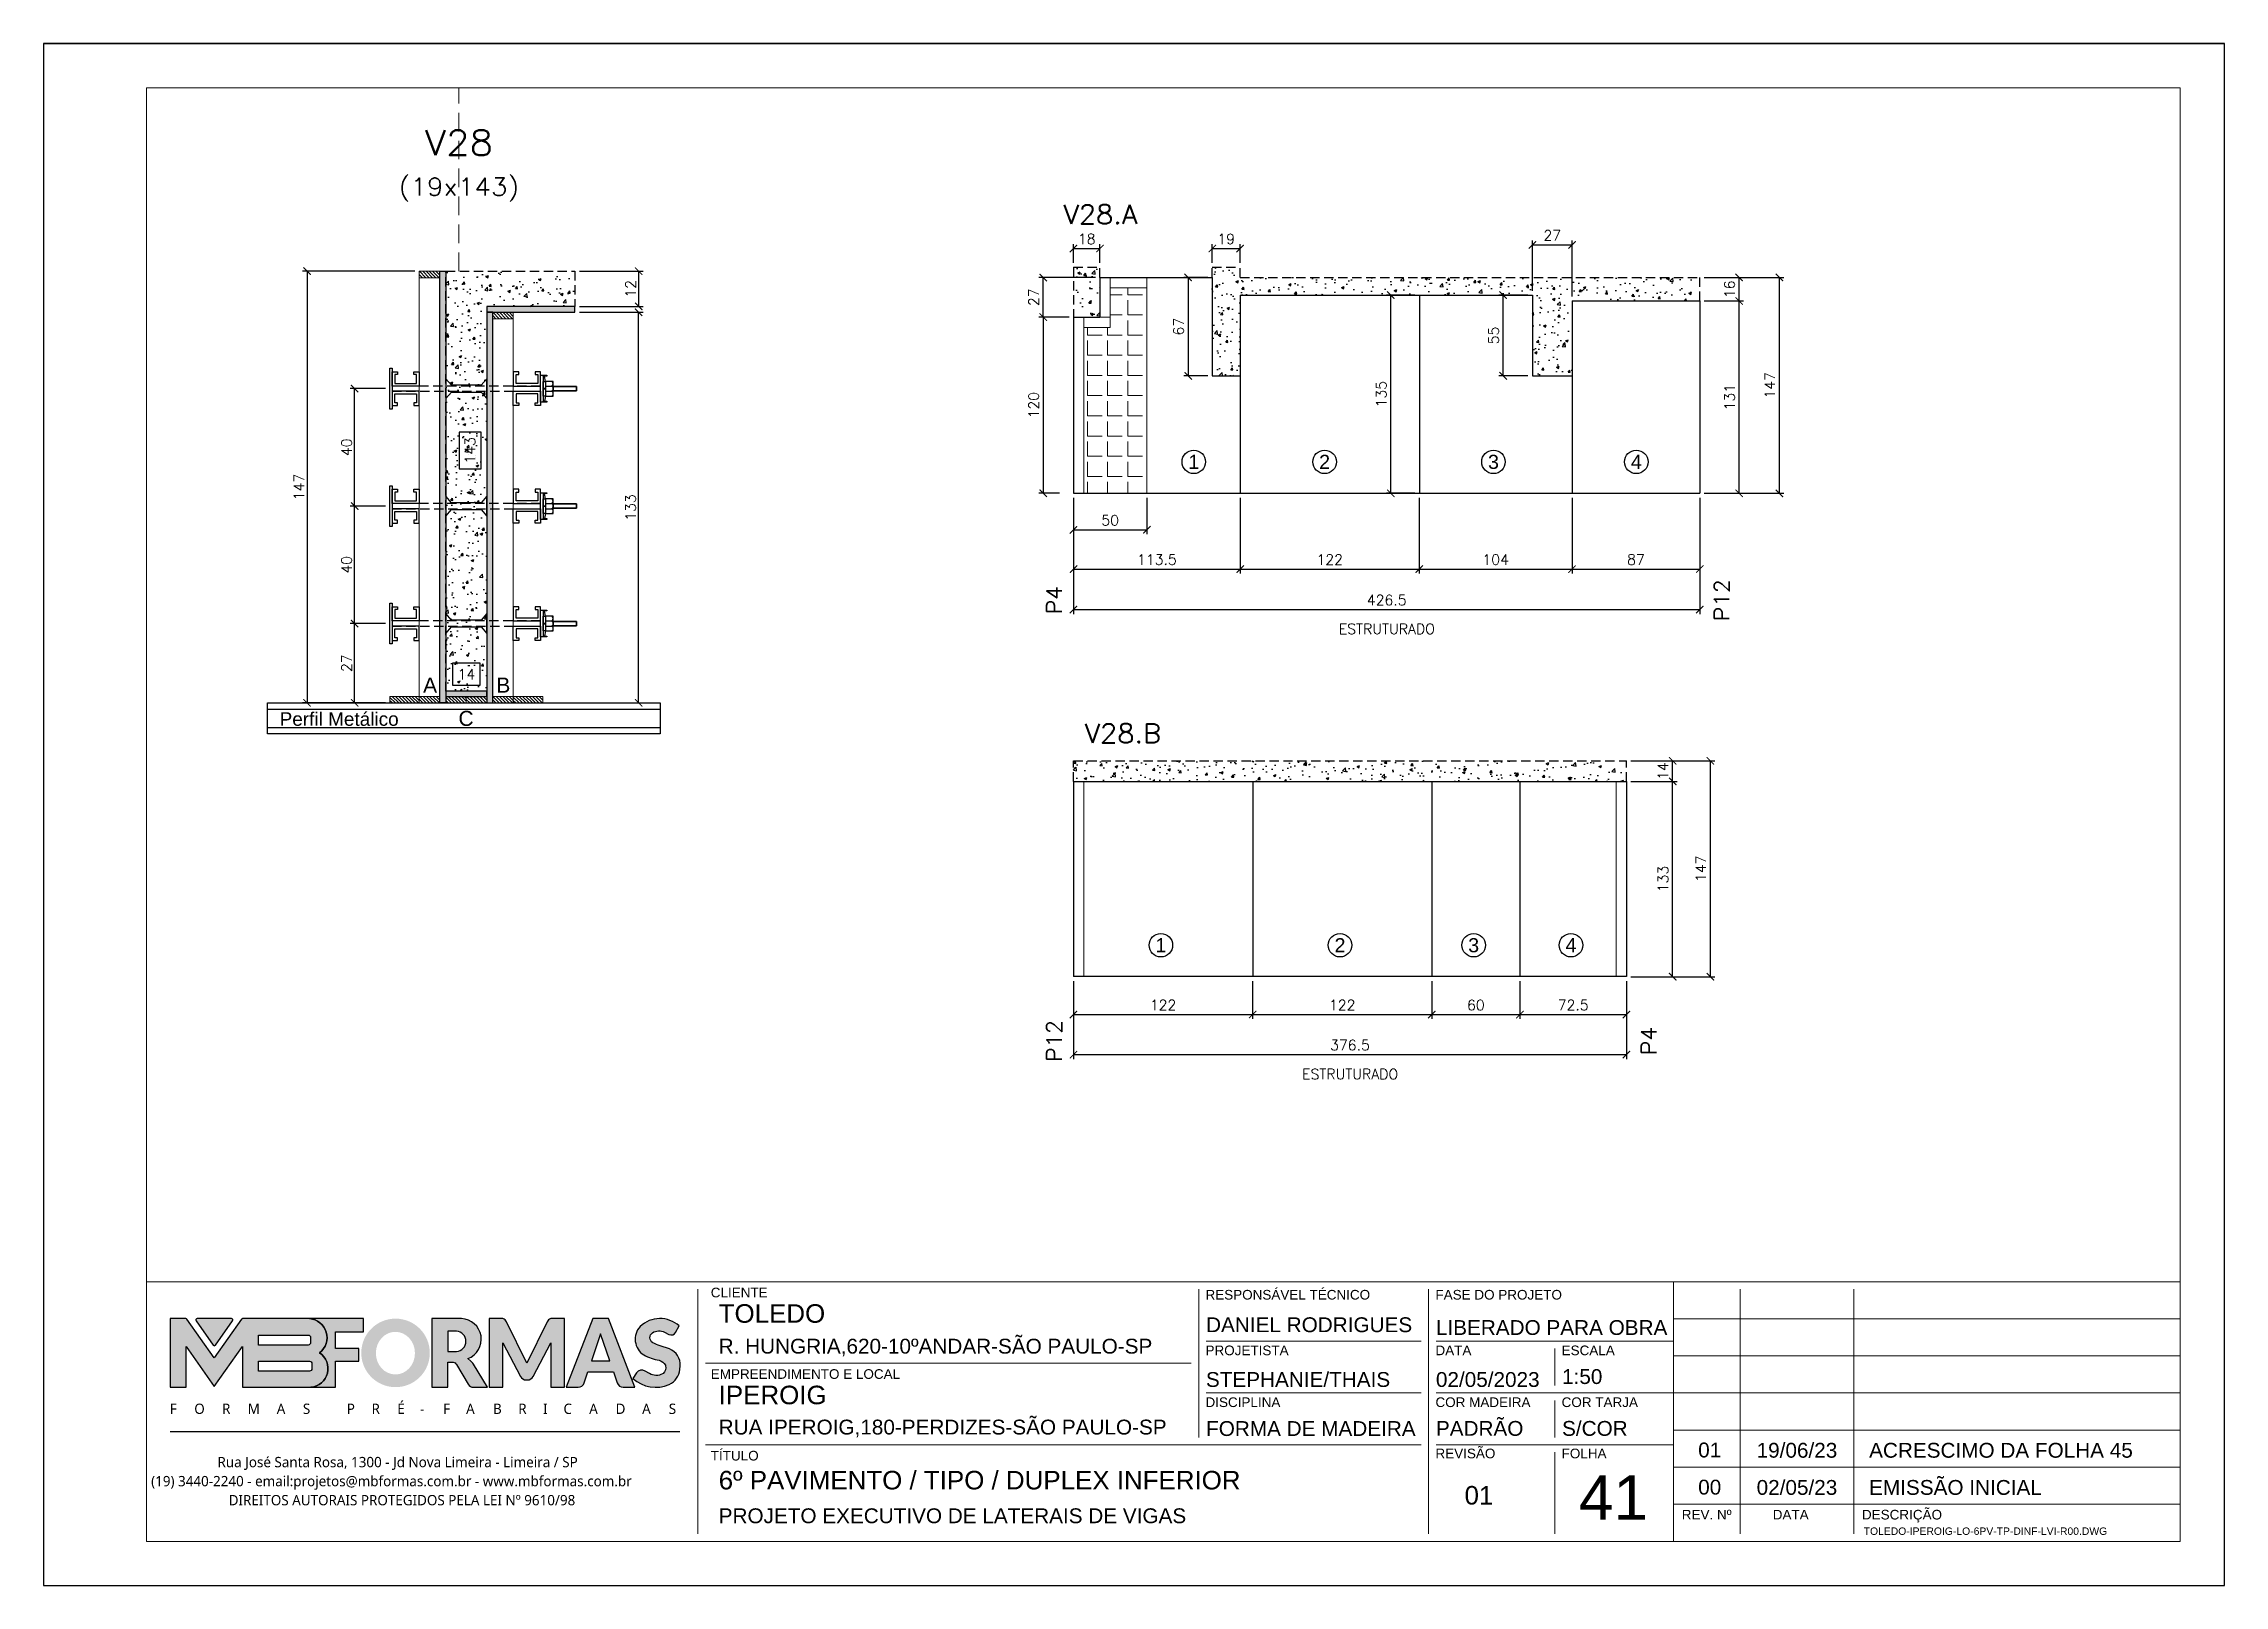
# Model space of a CAD drawing. Extents: x -23436 to 4767, y -4638 to 9755.
# Drawn here: x -19091 to -17606, y -2818 to -1768 of the extents above; entities that cross this region are included whole.
import ezdxf
from ezdxf.enums import TextEntityAlignment as Align

# ---------------------------------------------------------------- set-up
doc = ezdxf.new("R2010")
doc.units = 0
doc.header["$PDMODE"] = 2
doc.header["$PDSIZE"] = 10
doc.linetypes.add('CABLIN', pattern=[0.35, 0.25, -0.1])
doc.linetypes.add('HIDDEN', pattern=[9.525, 6.35, -3.175])
doc.layers.get('0').update_dxf_attribs({"lineweight": 13})
doc.layers.get('Defpoints').update_dxf_attribs({"lineweight": 13})
for name, color, linetype in [('Barra de Ancoragem', 20, 'Continuous'), ('Concreto', 250, 'HIDDEN'), ('Cota', 4, 'Continuous'), ('Cota Seção (2x)', 4, 'Continuous'), ('Hachura', 252, 'CABLIN'), ('MB Logo', 255, 'Continuous'), ('Painéis', 200, 'Continuous'), ('Perfil Metálico', 224, 'Continuous'), ('Romaneio', 10, 'Continuous'), ('Texto de Titulo', 7, 'Continuous'), ('Texto Qtd Sarr', 242, 'Continuous'), ('Tubo de PVC', 51, 'Continuous')]:
    doc.layers.add(name, color=color, linetype=linetype)
for name, color, linetype, lineweight in [('FOLHA MB', 7, 'Continuous', 13), ('Madeira', 100, 'Continuous', 13), ('N° Folha', 5, 'Continuous', 13), ('Sarr 2.2x7', 40, 'Continuous', 9), ('Texto Seção', 7, 'Continuous', 15)]:
    doc.layers.add(name, color=color, linetype=linetype, lineweight=lineweight)
doc.layers.add('Laje_Perimetro', color=7, linetype='Continuous', plot=False)
doc.styles.add('ARIAL', font='arial.ttf', dxfattribs={"oblique": 15, "height": 25})
doc.styles.add('MB_C01', font='arial.ttf', dxfattribs={"height": 1.3})
doc.styles.add('MB_C02', font='arial.ttf', dxfattribs={"height": 2})
doc.styles.add('MB_C03', font='arial.ttf', dxfattribs={"height": 2.5})
doc.styles.add('MB_C04', font='arial.ttf', dxfattribs={"height": 6})
doc.styles.add('MtXpl_Lucida_Sans_Un', font='l_10646.ttf')
doc.styles.add('REGUA-120', font='ROMANS.shx', dxfattribs={"height": 15})
doc.styles.add('ROMANS', font='romans.shx')
doc.dimstyles.new('Cota Paínel', dxfattribs={"dimtxt": 7, "dimasz": 5, "dimexe": 3, "dimexo": 3, "dimgap": 3, "dimtad": 1, "dimdec": 1, "dimzin": 12, "dimdsep": 46, "dimtxsty": 'ROMANS', "dimblk": 'ARCHTICK', "dimcen": 0, "dimclrd": 4, "dimclre": 4, "dimclrt": 1, "dimadec": 1, "dimazin": 3, "dimtfac": 1, "dimtdec": 1, "dimtmove": 0, "dimatfit": 3, "dimldrblk": 'OBLIQUE', "dimfxl": 1, "dimtolj": 1, "dimtzin": 12, "dimarcsym": 0})
doc.dimstyles.new('Cota Seção (2x)', dxfattribs={"dimtxt": 7, "dimasz": 5, "dimexe": 3, "dimexo": 3, "dimgap": 2, "dimtad": 3, "dimdec": 1, "dimlfac": 0.5, "dimzin": 12, "dimdsep": 46, "dimtxsty": 'ROMANS', "dimblk": 'ARCHTICK', "dimcen": 0, "dimclrd": 4, "dimclre": 4, "dimclrt": 1, "dimadec": 1, "dimazin": 3, "dimtfac": 1, "dimtdec": 1, "dimtmove": 0, "dimatfit": 3, "dimldrblk": 'OBLIQUE', "dimfxl": 1, "dimtolj": 1, "dimtzin": 12, "dimarcsym": 0})
doc.dimstyles.new('Cota Seção interna', dxfattribs={"dimtxt": 7, "dimasz": 6, "dimexe": 0.18, "dimexo": 2, "dimgap": -4, "dimtad": 3, "dimdec": 1, "dimlfac": 0.5, "dimzin": 12, "dimdsep": 46, "dimtxsty": 'ROMANS', "dimblk": 'ARCHTICK', "dimcen": 0.09, "dimse1": 1, "dimse2": 1, "dimsd1": 1, "dimsd2": 1, "dimclrd": 180, "dimclre": 5, "dimclrt": 1, "dimadec": 0, "dimazin": 3, "dimtfac": 1, "dimtdec": 1, "dimtofl": 0, "dimtmove": 0, "dimatfit": 3, "dimldrblk": 'ARCHTICK', "dimfxl": 1, "dimtolj": 1, "dimtzin": 0, "dimarcsym": 0})
pattern_1 = [(315, (4129.0743, -10446.3843), (1.12253202, 1.12253202), [])]
pattern_2 = [(50, (209.368, 0), (17.931505, -1.568803), [1.875, -20.625]), (355, (209.368, 0), (-3.468783, 18.804803), [1.5, -16.5]), (100.45144, (210.863, -0.13), (14.462721, 17.236), [1.593505, -17.528553]), (46.1842, (209.368, 5), (26.681033, -4.137982), [2.8125, -30.9375]), (96.63564, (211.592, 4.655), (23.36655, 24.352965), [2.39026, -26.292844]), (351.18416, (209.368, 5), (23.36655, 24.352965), [2.25, -24.75]), (21, (211.868, 3.75), (14.922676, -10.065472), [1.875, -20.625]), (326, (211.868, 3.75), (6.082883, 18.128751), [1.5, -16.5]), (71.45144, (213.112, 2.911), (21.00556, 8.063279), [1.593505, -17.528553]), (37.5, (209.3684, 0), (0.3039964, 8.3223463), [0, -16.3, 0, -16.75, 0, -16.5625]), (7.5, (209.368, 0), (6.5767384, 9.860293), [0, -9.55, 0, -15.925, 0, -6.3125]), (327.5, (203.7934, 0), (13.345561, -0.5638718), [0, -6.25, 0, -19.5, 0, -25.875]), (317.5, (201.293, 0), (14.579654, 2.5026246), [0, -8.125, 0, -12.95, 0, -18.375])]

msp = doc.modelspace()

# ---------------------------------------------------------------- texts
at = {"layer": 'N° Folha', "color": 5, "style": 'MB_C04'}
msp.add_text('41', height=30.306, dxfattribs=at).set_placement((-18045.93, -2773))
at = {"layer": 'Painéis', "color": 1, "char_height": 7, "attachment_point": 5, "style": 'ROMANS'}
for insert in [(-18176.69, -2166.37), (-18201.69, -2469.49)]:
    msp.add_mtext('\\A1;ESTRUTURADO', dxfattribs=dict(at, insert=insert))
at = {"layer": 'Romaneio', "color": 0, "style": 'ARIAL'}
for s, p in [('1', (-18308.2, -2052.58)), ('2', (-18219.09, -2052.58)), ('3', (-18104.11, -2052.58)), ('4', (-18006.85, -2052.58)), ('1', (-18330.6, -2381.76)), ('2', (-18208.6, -2381.76)), ('3', (-18117.6, -2381.76)), ('4', (-18051.35, -2381.76))]:
    msp.add_text(s, height=9.6, dxfattribs=at).set_placement(p, align=Align.MIDDLE_CENTER)
at = {"layer": 'Texto Seção', "style": 'REGUA-120', "width": 1.05}
for s, p in [('V28.A', (-18396.94, -1890.51)), ('V28.B', (-18382.51, -2243.96))]:
    msp.add_text(s, height=13, dxfattribs=at).set_placement(p)
for s, p in [('P4', (-18403.27, -2146.83)), ('P12', (-17948.69, -2146.83)), ('P12', (-18403.27, -2447)), ('P4', (-17998.34, -2447))]:
    msp.add_text(s, height=10.4, rotation=90, dxfattribs=at).set_placement(p, align=Align.MIDDLE_CENTER)
at = {"layer": 'Texto Seção', "color": 0, "linetype": 'Continuous', "style": 'ARIAL'}
for s, p in [('A', (-18828.22, -2204.61)), ('B', (-18778.35, -2204.61)), ('C', (-18803.75, -2227.28))]:
    msp.add_text(s, height=10.22, dxfattribs=at).set_placement(p, align=Align.MIDDLE_CENTER)
at = {"layer": 'Texto Seção', "style": 'ARIAL'}
msp.add_text('Perfil Metálico', height=9.24, dxfattribs=at).set_placement((-18890.14, -2227.72), align=Align.MIDDLE_CENTER)

# ---------------------------------------------------------------- blocks, each defined once
blk = doc.blocks.new('MB-NOVO')
at = {"layer": 'MB Logo', "linetype": 'Continuous'}
h = blk.add_hatch(color=256, dxfattribs=at)
h.dxf.hatch_style = 1
h.set_gradient(color1=(242, 132, 69), color2=(247, 180, 141), rotation=90, tint=1)
h.paths.add_polyline_path([(-18529.6, 10980.8), (-18475.7, 10980.8, 0.706757), (-18468.7, 11008, 0.681802), (-18476.7, 11034.9), (-18529.4, 11034.9, 0.243712), (-18530.2, 11034.5), (-18551.7, 11003.9), (-18573.3, 11034.5, 0.243712), (-18574.1, 11034.9), (-18586.5, 11034.9), (-18586.5, 10980.8), (-18573.9, 10980.8), (-18573.9, 11012.9), (-18551.7, 10981.5), (-18529.6, 11012.9)])
h.paths.add_polyline_path([(-18516.8, 11014.1), (-18516.8, 11022), (-18477.8, 11022, -0.414214), (-18475.8, 11020), (-18475.8, 11016.1, -0.414214), (-18477.8, 11014.1)], flags=16)
h.paths.add_polyline_path([(-18516.8, 11001.4), (-18476.8, 11001.4, -0.414214), (-18474.8, 10999.4), (-18474.8, 10995.5, -0.414214), (-18476.8, 10993.5), (-18516.8, 10993.5)], flags=16)
at = {"layer": 'MB Logo', "true_color": 0x262626}
h = blk.add_hatch(color=250, dxfattribs=at)
h.dxf.hatch_style = 1
h.paths.add_polyline_path([(-18537.3, 11033.3, 0.60809), (-18538.1, 11034.9), (-18565.3, 11034.9, 0.60809), (-18566.1, 11033.3), (-18552.5, 11014, 0.518202), (-18550.9, 11014)])
h = blk.add_hatch(color=250, dxfattribs=at)
h.dxf.hatch_style = 1
h.paths.add_polyline_path([(-18456.2, 11011.3), (-18456.2, 11024.6), (-18434.2, 11024.6), (-18434.2, 11034.9), (-18476.7, 11034.9, -0.681802), (-18468.7, 11008, -0.706757), (-18475.7, 10980.8), (-18456.2, 10980.8), (-18456.2, 11001.4), (-18437.8, 11001.4), (-18437.8, 11011.3)])
h = blk.add_hatch(color=250, dxfattribs=at)
h.dxf.hatch_style = 1
h.paths.add_polyline_path([(-18435.9, 11007.9, 1), (-18381.9, 11007.9, 1)])
edge = h.paths.add_edge_path(flags=16)
edge.add_ellipse((-18409, 11007.7), major_axis=(0, 16.8), ratio=0.916255, start_angle=0, end_angle=360)
h = blk.add_hatch(color=250, dxfattribs=at)
h.dxf.hatch_style = 1
h.paths.add_polyline_path([(-18357, 11034.9), (-18380.2, 11034.9), (-18380.2, 10980.8), (-18367.6, 10980.8), (-18367.6, 11000.7), (-18363.4, 11000.7, -0.195765), (-18360.9, 10998.9), (-18351.8, 10983.2, 0.261385), (-18347.5, 10980.8), (-18336.4, 10980.8), (-18347.5, 10999, 0.082429), (-18349.6, 11001.5), (-18351.9, 11003.4, 0.81838)])
h.paths.add_polyline_path([(-18360.8, 11009), (-18367.6, 11009), (-18367.6, 11025), (-18360.8, 11025, -0.92578)], flags=16)
h = blk.add_hatch(color=250, dxfattribs=at)
h.dxf.hatch_style = 1
h.paths.add_polyline_path([(-18286.6, 11015.9), (-18286.6, 10980.8), (-18275.8, 10980.8), (-18275.8, 11034.9), (-18286.6, 11034.9, 0.216647), (-18289.4, 11032.4), (-18305.5, 10999.8), (-18321.6, 11032.7, 0.199908), (-18324.3, 11034.9), (-18335.2, 11034.9), (-18335.2, 10980.8), (-18324.3, 10980.8), (-18324.3, 11015.9), (-18310.4, 10989.3, 0.279644), (-18306, 10986.6, 0.340986), (-18300.5, 10989.3)])
h = blk.add_hatch(color=250, dxfattribs=at)
h.dxf.hatch_style = 1
h.paths.add_polyline_path([(-18274.4, 10980.8), (-18265, 10980.8, 0.322517), (-18260.2, 10984.3), (-18257.3, 10993), (-18237.2, 10993), (-18234.3, 10984.3, 0.322517), (-18229.5, 10980.8), (-18220.3, 10980.8), (-18241.2, 11034.9), (-18253.4, 11034.9)])
h.paths.add_polyline_path([(-18254.4, 11001.6), (-18247.3, 11023), (-18240.1, 11001.6)], flags=16)
h = blk.add_hatch(color=250, dxfattribs=at)
h.dxf.hatch_style = 1
h.paths.add_polyline_path([(-18206, 11024, -0.247671), (-18196.9, 11024.3), (-18193.5, 11022.5, 0.40799), (-18188.2, 11024.1), (-18185.4, 11029.1, 0.392837), (-18216.2, 11028.7, 0.467779), (-18213.3, 11006.3, 0.077523), (-18201.2, 11002.1, -0.214206), (-18196.1, 10997.9, -0.284295), (-18198.2, 10991.4, -0.26924), (-18208.8, 10991.6), (-18212.2, 10993.6, 0.407727), (-18219, 10992.1), (-18221.8, 10987.7, 0.296878), (-18193.2, 10983.1, 0.272251), (-18184.9, 10995.3), (-18184.6, 10997.9, 0.348906), (-18193.7, 11011.2), (-18200.4, 11013.5, -0.045018), (-18205.8, 11015.7, -0.618284)])
at = {"layer": 'MB Logo', "linetype": 'Continuous'}
blk.add_line((-18586.5, 10945.9), (-18184.8, 10945.9), dxfattribs=at)
at = {"layer": 'MB Logo', "color": 23, "linetype": 'Continuous', "true_color": 0xf28445}
for points in [[(-18573.3, 11034.5, 0.243712), (-18574.1, 11034.9), (-18586.5, 11034.9), (-18586.5, 10980.8), (-18573.9, 10980.8), (-18573.9, 11012.9), (-18551.7, 10981.5), (-18529.6, 11012.9), (-18529.6, 10980.8), (-18475.7, 10980.8, 0.706757), (-18468.7, 11008, 0.681802), (-18476.7, 11034.9), (-18529.4, 11034.9, 0.243712), (-18530.2, 11034.5), (-18551.7, 11003.9)], [(-18516.8, 11022), (-18477.8, 11022, -0.414214), (-18475.8, 11020), (-18475.8, 11016.1, -0.414214), (-18477.8, 11014.1), (-18516.8, 11014.1)], [(-18516.8, 11001.4), (-18476.8, 11001.4, -0.414214), (-18474.8, 10999.4), (-18474.8, 10995.5, -0.414214), (-18476.8, 10993.5), (-18516.8, 10993.5)]]:
    blk.add_lwpolyline(points, format="xyb", close=True, dxfattribs=at)
at = {"layer": 'MB Logo', "color": 250, "true_color": 0x262626}
for points in [[(-18537.3, 11033.3, 0.60809), (-18538.1, 11034.9), (-18565.3, 11034.9, 0.60809), (-18566.1, 11033.3), (-18552.5, 11014, 0.518202), (-18550.9, 11014)], [(-18437.8, 11011.3), (-18456.2, 11011.3), (-18456.2, 11024.6), (-18434.2, 11024.6), (-18434.2, 11034.9), (-18476.7, 11034.9, -0.681802), (-18468.7, 11008, -0.706757), (-18475.7, 10980.8), (-18456.2, 10980.8), (-18456.2, 11001.4), (-18437.8, 11001.4)], [(-18347.5, 10980.8), (-18336.4, 10980.8), (-18347.5, 10999, 0.082429), (-18349.6, 11001.5), (-18351.9, 11003.4, 0.81838), (-18357, 11034.9), (-18380.2, 11034.9), (-18380.2, 10980.8), (-18367.6, 10980.8), (-18367.6, 11000.7), (-18363.4, 11000.7, -0.209789), (-18360.8, 10998.7), (-18351.8, 10983.2, 0.261385)], [(-18286.6, 11015.9), (-18286.6, 10980.8), (-18275.8, 10980.8), (-18275.8, 11034.9), (-18286.6, 11034.9, 0.216647), (-18289.4, 11032.4), (-18305.5, 10999.8), (-18321.5, 11032.4, 0.216647), (-18324.3, 11034.9), (-18335.2, 11034.9), (-18335.2, 10980.8), (-18324.3, 10980.8), (-18324.3, 11015.9), (-18310.4, 10989.3, 0.279644), (-18306, 10986.6), (-18304.9, 10986.6, 0.279644), (-18300.5, 10989.3)], [(-18265, 10980.8, 0.322517), (-18260.2, 10984.3), (-18257.3, 10993), (-18237.2, 10993), (-18234.3, 10984.3, 0.322517), (-18229.5, 10980.8), (-18220.3, 10980.8), (-18241.2, 11034.9), (-18253.4, 11034.9), (-18274.4, 10980.8)], [(-18206.2, 11015.9, -0.549626), (-18206.4, 11023.8, -0.258723), (-18196.9, 11024.3), (-18193.5, 11022.5, 0.40799), (-18188.2, 11024.1), (-18185.4, 11029.1, 0.392837), (-18216.2, 11028.7, 0.467779), (-18213.3, 11006.3, 0.077523), (-18201.2, 11002.1, -0.203897), (-18196.3, 10998.2), (-18196.1, 10997.8, -0.267611), (-18198, 10991.6), (-18198.5, 10991.3, -0.261145), (-18208.8, 10991.6), (-18212.2, 10993.6, 0.407727), (-18219, 10992.1), (-18221.8, 10987.7, 0.296878), (-18193.2, 10983.1, 0.265963), (-18184.9, 10994.9), (-18184.7, 10997.6, 0.340466), (-18193.1, 11011), (-18200.4, 11013.5, -0.049298)], [(-18367.6, 11009), (-18360.8, 11009, 0.92578), (-18360.8, 11025), (-18367.6, 11025)]]:
    blk.add_lwpolyline(points, format="xyb", close=True, dxfattribs=at)
blk.add_lwpolyline([(-18247.3, 11023), (-18254.4, 11001.6), (-18240.1, 11001.6)], close=True, dxfattribs=at)
at = {"layer": 'MB Logo', "color": 250, "true_color": 0x262626, "style": 'MtXpl_Lucida_Sans_Un'}
for s, height, p in [('F', 8.12, (-18586.8, 10959.8)), ('O', 8.12, (-18567.5, 10959.8)), ('R', 8.12, (-18545.6, 10959.8)), ('M', 8.12, (-18525.4, 10959.8)), ('A', 8.12, (-18502.5, 10959.8)), ('S', 8.12, (-18481.9, 10959.8)), ('P', 8.12, (-18447.3, 10959.8)), ('R', 8.12, (-18427.8, 10959.8)), ('É', 8.12, (-18407.5, 10959.8)), ('-', 8.12, (-18389.6, 10959.8)), ('F', 8.12, (-18371.4, 10959.8)), ('A', 8.12, (-18353.3, 10959.8)), ('B', 8.12, (-18332.1, 10959.8)), ('R', 8.12, (-18312.2, 10959.8)), ('I', 8.12, (-18292.7, 10959.8)), ('C', 8.12, (-18276.6, 10959.8)), ('A', 8.12, (-18256.3, 10959.8)), ('D', 8.12, (-18235.5, 10959.8)), ('A', 8.12, (-18214.6, 10959.8)), ('S', 8.12, (-18193.6, 10959.8)), ('DIREITOS AUTORAIS PROTEGIDOS PELA LEI Nº 9610/98', 8.122, (-18540.4, 10887.8))]:
    blk.add_text(s, height=height, dxfattribs=at).set_placement(p)
at = {"layer": 'MB Logo', "style": 'MtXpl_Lucida_Sans_Un'}
for s, p in [('Rua José Santa Rosa, 1300 - Jd Nova Limeira - Limeira / SP', (-18549.2, 10917.8)), ('(19) 3440-2240 - email:projetos@mbformas.com.br - www.mbformas.com.br', (-18601.5, 10902.8))]:
    blk.add_text(s, height=8.122, dxfattribs=at).set_placement(p)
blk = doc.blocks.new('A$C169d8357')
at = {"layer": 'FOLHA MB', "color": 1}
for p, q in [((1109.8, 356.7), (70, 356.7)), ((1109.8, 356.7), (1109.8, 179.9)), ((1455, 356.7), (1109.8, 356.7)), ((445.6, 351.7), (445.6, 185)), ((786.6, 351.7), (786.6, 250.7)), ((943.1, 351.7), (943.1, 185)), ((1155.3, 185), (1155.3, 351.7)), ((1232.6, 351.7), (1232.6, 185)), ((1455, 331.5), (1109.8, 331.5)), ((938.1, 316.3), (791.6, 316.3)), ((1109.8, 316.3), (948.2, 316.3)), ((781.5, 301.2), (450.7, 301.2)), ((1029, 311.3), (1029, 286)), ((1455, 306.2), (1109.8, 306.2)), ((938.1, 281), (791.6, 281)), ((1109.8, 281), (948.2, 281)), ((1029, 275.9), (1029, 250.7)), ((1455, 281), (1109.8, 281)), ((1455, 255.7), (1109.8, 255.7)), ((938.1, 245.6), (450.7, 245.6)), ((1109.8, 245.6), (948.2, 245.6)), ((1029, 240.6), (1029, 185)), ((1455, 230.4), (1109.8, 230.4)), ((1455, 205.2), (1109.8, 205.2))]:
    blk.add_line(p, q, dxfattribs=at)
for points in [[(0, 1199.9), (0, 149.9), (1485, 149.9), (1485, 1199.9)], [(70, 1169.9), (70, 179.9), (1455, 179.9), (1455, 1169.9)]]:
    blk.add_lwpolyline(points, close=True, dxfattribs=at)
at = {"layer": 'MB Logo', "xscale": 0.8642040370897565, "yscale": 0.8642040370897565, "zscale": 0.8642040370897565}
blk.add_blockref('MB-NOVO', (16148.7, -9204.8), dxfattribs=at)
at = {"layer": 'FOLHA MB', "color": 6}
for s, height, style, p in [('CLIENTE', 6.57, 'MB_C01', (454.3, 346.1)), ('RESPONSÁVEL TÉCNICO', 6.566, 'MB_C01', (791.2, 344.6)), ('FASE DO PROJETO', 6.566, 'MB_C01', (947.8, 344.6)), ('R. HUNGRIA,620-10ºANDAR-SÃO PAULO-SP', 10.102, 'MB_C02', (459.7, 307.8)), ('PROJETISTA', 6.57, 'MB_C01', (791.2, 306.7)), ('DATA', 6.57, 'MB_C01', (947.8, 306.7)), ('ESCALA', 6.57, 'MB_C01', (1033.7, 306.7)), ('EMPREENDIMENTO E LOCAL', 6.566, 'MB_C01', (454.3, 290.6)), ('DISCIPLINA', 6.57, 'MB_C01', (791.2, 271.4)), ('COR MADEIRA', 6.566, 'MB_C01', (947.8, 271.4)), ('COR TARJA', 6.57, 'MB_C01', (1033.7, 271.4)), ('RUA IPEROIG,180-PERDIZES-SÃO PAULO-SP', 10.102, 'MB_C02', (459.7, 252.7)), ('TÍTULO', 6.57, 'MB_C01', (454.3, 235)), ('REVISÃO', 6.57, 'MB_C01', (947.8, 236.5)), ('FOLHA', 6.57, 'MB_C01', (1033.7, 236.5)), ('PROJETO EXECUTIVO DE LATERAIS DE VIGAS', 10.102, 'MB_C02', (459.7, 192.3))]:
    blk.add_text(s, height=height, dxfattribs=dict(at, style=style)).set_placement(p)
at = {"layer": 'FOLHA MB', "color": 5}
for s, height, style, p in [('TOLEDO', 12.63, 'MB_C03', (459.7, 328.8)), ('DANIEL RODRIGUES', 10.102, 'MB_C02', (791.6, 322.4)), ('LIBERADO PARA OBRA', 10.102, 'MB_C02', (948.1, 320.5)), ('1:50', 10.1, 'MB_C02', (1034, 287.1)), ('IPEROIG', 12.63, 'MB_C03', (459.7, 273.3)), ('STEPHANIE/THAIS', 10.102, 'MB_C02', (791.5, 285.1)), ('02/05/2023', 10.1, 'MB_C02', (948.1, 285.1)), ('FORMA DE MADEIRA', 10.102, 'MB_C02', (791.6, 251.7)), ('PADRÃO', 10.1, 'MB_C02', (948.1, 251.8)), ('S/COR', 10.1, 'MB_C02', (1034, 251.8)), ('01', 10.1, 'MB_C02', (1126.7, 237.1)), ('19/06/23', 10.1, 'MB_C02', (1166.5, 236.9)), ('ACRESCIMO DA FOLHA 45', 10.102, 'MB_C02', (1243.1, 236.9)), ('6º PAVIMENTO / TIPO / DUPLEX INFERIOR', 12.628, 'MB_C03', (459.7, 215.3)), ('EMISSÃO INICIAL', 10.102, 'MB_C02', (1243.1, 211.6)), ('01', 12.63, 'MB_C03', (967.6, 205)), ('00', 10.1, 'MB_C02', (1126.7, 211.8)), ('02/05/23', 10.1, 'MB_C02', (1166.5, 211.6))]:
    blk.add_text(s, height=height, dxfattribs=dict(at, style=style)).set_placement(p)
at = {"layer": 'FOLHA MB', "color": 6, "style": 'MB_C01'}
for s, p in [('REV. Nº', (1132.5, 198.1)), ('DATA', (1189.7, 198.1)), ('DESCRIÇÃO', (1265.5, 198.1))]:
    blk.add_text(s, height=6.57, dxfattribs=at).set_placement(p, align=Align.MIDDLE_CENTER)
at = {"layer": 'FOLHA MB', "insert": (1239.4, 189.4), "char_height": 5.051, "width": 210.818, "attachment_point": 1, "style": 'MB_C04'}
blk.add_mtext('TOLEDO-IPEROIG-LO-6PV-TP-DINF-LVI-R00.DWG', dxfattribs=at)
blk = doc.blocks.new('titulo1')
at = {"layer": 'Defpoints', "color": 252, "linetype": 'HIDDEN', "ltscale": 2}
blk.add_line((0, 0), (0, 125), dxfattribs=at)
at = {"layer": 'Defpoints', "style": 'ROMANS', "oblique": 15}
blk.add_attdef('FOLHA', text='', height=10, dxfattribs=at).set_placement((0, 15.6), align=Align.MIDDLE_CENTER)
at = {"layer": 'Texto Qtd Sarr', "color": 3, "style": 'ROMANS', "oblique": 15}
for tag, height, p in [('TITULO', 17, (0, 71.4)), ('SEÇÃO', 12, (0, 41.5))]:
    blk.add_attdef(tag, text='', height=height, dxfattribs=at).set_placement(p, align=Align.MIDDLE_CENTER)
blk = doc.blocks.new('*D1331')
at = {"layer": 'Cota Seção (2x)', "color": 180, "lineweight": -2, "transparency": 16777216}
for p, q in [((-18794.2, -2189.7), (-18812.9, -2189.7)), ((-18812.9, -2189.7), (-18812.9, -2204.7)), ((-18794.2, -2204.7), (-18794.2, -2189.7)), ((-18812.9, -2204.7), (-18794.2, -2204.7))]:
    blk.add_line(p, q, dxfattribs=at)
at = {"layer": 'Defpoints', "color": 0, "transparency": 16777216}
for p in [(-18817.5, -2208.7), (-18789.5, -2208.7), (-18789.5, -2208.7)]:
    blk.add_point(p, dxfattribs=at)
at = {"layer": 'Cota Seção (2x)', "color": 1, "transparency": 16777216, "insert": (-18803.5, -2197.2), "char_height": 7, "attachment_point": 5, "style": 'ROMANS'}
blk.add_mtext('\\A1;14', dxfattribs=at)
blk = doc.blocks.new('_ArchTick')
at = {"color": 0, "linetype": 'ByBlock', "const_width": 0.15}
blk.add_lwpolyline([(-0.5, -0.5), (0.5, 0.5)], dxfattribs=at)
blk = doc.blocks.new('*D1332')
at = {"layer": 'Cota', "color": 4, "lineweight": -2, "transparency": 16777216}
for p, q in [((-18726.5, -1922.7), (-18683.2, -1922.7)), ((-18686.2, -1922.7), (-18686.2, -1946.7)), ((-18726.5, -1946.7), (-18683.2, -1946.7))]:
    blk.add_line(p, q, dxfattribs=at)
at = {"layer": 'Defpoints', "color": 0, "transparency": 16777216}
for p in [(-18729.5, -1922.7), (-18729.5, -1946.7), (-18686.2, -1946.7)]:
    blk.add_point(p, dxfattribs=at)
at = {"layer": 'Cota', "color": 4, "lineweight": -2, "transparency": 16777216, "xscale": 5, "yscale": 5, "zscale": 5}
for p, rotation in [((-18686.2, -1922.7), 90), ((-18686.2, -1946.7), 270)]:
    blk.add_blockref('_ArchTick', p, dxfattribs=dict(at, rotation=rotation))
at = {"layer": 'Cota', "color": 1, "transparency": 16777216, "insert": (-18691.7, -1934.7), "char_height": 7, "attachment_point": 5, "rotation": 90, "style": 'ROMANS'}
blk.add_mtext('\\A1;12', dxfattribs=at)
blk = doc.blocks.new('_OBLIQUE')
at = {"color": 0, "linetype": 'ByBlock', "lineweight": -2}
for p, q in [((0, 0), (-1, 0)), ((-0.5, -0.5), (0.5, 0.5))]:
    blk.add_line(p, q, dxfattribs=at)
blk = doc.blocks.new('DSADSAD')
at = {"layer": 'Barra de Ancoragem'}
for p, q in [((-12991, 7698.4), (-13009.2, 7698.4)), ((-13005.1, 7696.9), (-13008.6, 7697.6)), ((-12995.1, 7696.9), (-12991.5, 7697.6))]:
    blk.add_line(p, q, dxfattribs=at)
at = {"layer": 'Barra de Ancoragem', "flags": 128}
for points in [[(-13009.2, 7700.2), (-12991, 7700.2), (-12991, 7698.4), (-13009.2, 7698.4)], [(-13008.6, 7698.4), (-13008.6, 7696), (-13009.2, 7696), (-13009.2, 7698.4)], [(-12995.1, 7698.4), (-12995.1, 7696.9), (-13005.1, 7696.9), (-13005.1, 7698.4)], [(-12991, 7698.4), (-12991, 7696), (-12991.5, 7696), (-12991.5, 7698.4)]]:
    blk.add_lwpolyline(points, close=True, dxfattribs=at)
for points in [[(-13005.1, 7696.9), (-13005.1, 7691.6), (-12995.1, 7691.6), (-12995.1, 7696.9)], [(-13000.4, 7696.9), (-13000.4, 7698.4), (-12999.8, 7698.4), (-12999.8, 7696.9), (-13000.4, 7696.9), (-12999.8, 7696.9)]]:
    blk.add_lwpolyline(points, dxfattribs=at)
for points in [[(-13001.9, 7696.9), (-13001.9, 7692.8, 0.666667), (-12998.3, 7692.8, 0.666667)], [(-12998.3, 7696.9), (-12998.3, 7692.8, 0.729796), (-12995.1, 7692.8, 0.729796)]]:
    blk.add_lwpolyline(points, format="xyb", dxfattribs=at)
at = {"layer": 'Barra de Ancoragem'}
blk.add_arc((-13003.5, 7693.3), 1.7, 197.7564, 342.2436, dxfattribs=at)
blk = doc.blocks.new('*D1333')
at = {"layer": 'Cota', "color": 4, "lineweight": -2, "transparency": 16777216}
for p, q in [((-18858.7, -2162.7), (-18882.6, -2162.7)), ((-18879.6, -2216.7), (-18879.6, -2162.7)), ((-18858.5, -2216.7), (-18882.6, -2216.7))]:
    blk.add_line(p, q, dxfattribs=at)
at = {"layer": 'Defpoints', "color": 0, "transparency": 16777216}
for p in [(-18879.6, -2162.7), (-18855.7, -2162.7), (-18855.5, -2216.7)]:
    blk.add_point(p, dxfattribs=at)
at = {"layer": 'Cota', "color": 4, "lineweight": -2, "transparency": 16777216, "xscale": 5, "yscale": 5, "zscale": 5}
for p, rotation in [((-18879.6, -2162.7), 90), ((-18879.6, -2216.7), 270)]:
    blk.add_blockref('_ArchTick', p, dxfattribs=dict(at, rotation=rotation))
at = {"layer": 'Cota', "color": 1, "transparency": 16777216, "insert": (-18885.1, -2189.7), "char_height": 7, "attachment_point": 5, "rotation": 90, "style": 'ROMANS'}
blk.add_mtext('\\A1;27', dxfattribs=at)
blk = doc.blocks.new('*D1334')
at = {"layer": 'Cota', "color": 4, "lineweight": -2, "transparency": 16777216}
for p, q in [((-18726.5, -1950.7), (-18683.2, -1950.7)), ((-18686.2, -2216.7), (-18686.2, -1950.7)), ((-18748.5, -2216.7), (-18683.2, -2216.7))]:
    blk.add_line(p, q, dxfattribs=at)
at = {"layer": 'Defpoints', "color": 0, "transparency": 16777216}
for p in [(-18729.5, -1950.7), (-18686.2, -1950.7), (-18751.5, -2216.7)]:
    blk.add_point(p, dxfattribs=at)
at = {"layer": 'Cota', "color": 4, "lineweight": -2, "transparency": 16777216, "xscale": 5, "yscale": 5, "zscale": 5}
for p, rotation in [((-18686.2, -1950.7), 90), ((-18686.2, -2216.7), 270)]:
    blk.add_blockref('_ArchTick', p, dxfattribs=dict(at, rotation=rotation))
at = {"layer": 'Cota', "color": 1, "transparency": 16777216, "insert": (-18691.7, -2083.7), "char_height": 7, "attachment_point": 5, "rotation": 90, "style": 'ROMANS'}
blk.add_mtext('\\A1;133', dxfattribs=at)
blk = doc.blocks.new('*D1335')
at = {"layer": 'Cota Seção (2x)', "color": 180, "lineweight": -2, "transparency": 16777216}
for p, q in [((-18793.5, -2032.3), (-18808.5, -2032.3)), ((-18808.5, -2032.3), (-18808.5, -2057.3)), ((-18793.5, -2057.3), (-18793.5, -2032.3)), ((-18808.5, -2057.3), (-18793.5, -2057.3))]:
    blk.add_line(p, q, dxfattribs=at)
at = {"layer": 'Defpoints', "color": 0, "transparency": 16777216}
for p in [(-18789.5, -1922.7), (-18789.5, -1922.7), (-18789.5, -2208.7)]:
    blk.add_point(p, dxfattribs=at)
at = {"layer": 'Cota Seção (2x)', "color": 1, "transparency": 16777216, "insert": (-18801, -2044.8), "char_height": 7, "attachment_point": 5, "rotation": 90, "style": 'ROMANS'}
blk.add_mtext('\\A1;143', dxfattribs=at)
blk = doc.blocks.new('*D1336')
at = {"layer": 'Cota', "color": 4, "lineweight": -2, "transparency": 16777216}
for p, q in [((-18838.5, -1922.7), (-18915, -1922.7)), ((-18912, -1922.7), (-18912, -2216.7)), ((-18858.5, -2216.7), (-18915, -2216.7))]:
    blk.add_line(p, q, dxfattribs=at)
at = {"layer": 'Defpoints', "color": 0, "transparency": 16777216}
for p in [(-18835.5, -1922.7), (-18912, -2216.7), (-18855.5, -2216.7)]:
    blk.add_point(p, dxfattribs=at)
at = {"layer": 'Cota', "color": 4, "lineweight": -2, "transparency": 16777216, "xscale": 5, "yscale": 5, "zscale": 5}
for p, rotation in [((-18912, -1922.7), 90), ((-18912, -2216.7), 270)]:
    blk.add_blockref('_ArchTick', p, dxfattribs=dict(at, rotation=rotation))
at = {"layer": 'Cota', "color": 1, "transparency": 16777216, "insert": (-18917.5, -2069.7), "char_height": 7, "attachment_point": 5, "rotation": 90, "style": 'ROMANS'}
blk.add_mtext('\\A1;147', dxfattribs=at)
blk = doc.blocks.new('*D1337')
at = {"layer": 'Cota', "color": 4, "lineweight": -2, "transparency": 16777216}
for p, q in [((-18858.7, -2082.7), (-18882.6, -2082.7)), ((-18879.6, -2162.7), (-18879.6, -2082.7)), ((-18858.7, -2162.7), (-18882.6, -2162.7))]:
    blk.add_line(p, q, dxfattribs=at)
at = {"layer": 'Defpoints', "color": 0, "transparency": 16777216}
for p in [(-18879.6, -2082.7), (-18855.7, -2082.7), (-18855.7, -2162.7)]:
    blk.add_point(p, dxfattribs=at)
at = {"layer": 'Cota', "color": 4, "lineweight": -2, "transparency": 16777216, "xscale": 5, "yscale": 5, "zscale": 5}
for p, rotation in [((-18879.6, -2082.7), 90), ((-18879.6, -2162.7), 270)]:
    blk.add_blockref('_ArchTick', p, dxfattribs=dict(at, rotation=rotation))
at = {"layer": 'Cota', "color": 1, "transparency": 16777216, "insert": (-18885.1, -2122.7), "char_height": 7, "attachment_point": 5, "rotation": 90, "style": 'ROMANS'}
blk.add_mtext('\\A1;40', dxfattribs=at)
blk = doc.blocks.new('*D1338')
at = {"layer": 'Cota', "color": 4, "lineweight": -2, "transparency": 16777216}
for p, q in [((-18858.7, -2002.7), (-18882.6, -2002.7)), ((-18879.6, -2082.7), (-18879.6, -2002.7)), ((-18858.7, -2082.7), (-18882.6, -2082.7))]:
    blk.add_line(p, q, dxfattribs=at)
at = {"layer": 'Defpoints', "color": 0, "transparency": 16777216}
for p in [(-18879.6, -2002.7), (-18855.7, -2002.7), (-18855.7, -2082.7)]:
    blk.add_point(p, dxfattribs=at)
at = {"layer": 'Cota', "color": 4, "lineweight": -2, "transparency": 16777216, "xscale": 5, "yscale": 5, "zscale": 5}
for p, rotation in [((-18879.6, -2002.7), 90), ((-18879.6, -2082.7), 270)]:
    blk.add_blockref('_ArchTick', p, dxfattribs=dict(at, rotation=rotation))
at = {"layer": 'Cota', "color": 1, "transparency": 16777216, "insert": (-18885.1, -2042.7), "char_height": 7, "attachment_point": 5, "rotation": 90, "style": 'ROMANS'}
blk.add_mtext('\\A1;40', dxfattribs=at)
blk = doc.blocks.new('*D1339')
at = {"layer": 'Cota', "color": 4, "lineweight": -2, "transparency": 16777216}
for p, q in [((-18390.1, -2077), (-18390.1, -2101.9)), ((-18340.1, -2077), (-18340.1, -2101.9)), ((-18390.1, -2098.9), (-18340.1, -2098.9))]:
    blk.add_line(p, q, dxfattribs=at)
at = {"layer": 'Defpoints', "color": 0, "transparency": 16777216}
for p in [(-18390.1, -2074), (-18340.1, -2074), (-18340.1, -2098.9)]:
    blk.add_point(p, dxfattribs=at)
at = {"layer": 'Cota', "color": 4, "lineweight": -2, "transparency": 16777216, "xscale": 5, "yscale": 5, "zscale": 5, "rotation": 180}
blk.add_blockref('_ArchTick', (-18390.1, -2098.9), dxfattribs=at)
at = {"layer": 'Cota', "color": 4, "lineweight": -2, "transparency": 16777216, "xscale": 5, "yscale": 5, "zscale": 5}
blk.add_blockref('_ArchTick', (-18340.1, -2098.9), dxfattribs=at)
at = {"layer": 'Cota', "color": 1, "transparency": 16777216, "insert": (-18365.1, -2092.4), "char_height": 7, "attachment_point": 5, "style": 'ROMANS'}
blk.add_mtext('\\A1;50', dxfattribs=at)
blk = doc.blocks.new('*D1340')
at = {"layer": 'Cota', "color": 4, "lineweight": -2, "transparency": 16777216}
for p, q in [((-18390.1, -2077), (-18390.1, -2128.6)), ((-18276.6, -2077), (-18276.6, -2128.6)), ((-18390.1, -2125.6), (-18276.6, -2125.6))]:
    blk.add_line(p, q, dxfattribs=at)
at = {"layer": 'Defpoints', "color": 0, "transparency": 16777216}
for p in [(-18390.1, -2074), (-18276.6, -2074), (-18276.6, -2125.6)]:
    blk.add_point(p, dxfattribs=at)
at = {"layer": 'Cota', "color": 4, "lineweight": -2, "transparency": 16777216, "xscale": 5, "yscale": 5, "zscale": 5, "rotation": 180}
blk.add_blockref('_ArchTick', (-18390.1, -2125.6), dxfattribs=at)
at = {"layer": 'Cota', "color": 4, "lineweight": -2, "transparency": 16777216, "xscale": 5, "yscale": 5, "zscale": 5}
blk.add_blockref('_ArchTick', (-18276.6, -2125.6), dxfattribs=at)
at = {"layer": 'Cota', "color": 1, "transparency": 16777216, "insert": (-18333.3, -2119.1), "char_height": 7, "attachment_point": 5, "style": 'ROMANS'}
blk.add_mtext('\\A1;113.5', dxfattribs=at)
blk = doc.blocks.new('*D1341')
at = {"layer": 'Cota', "color": 4, "lineweight": -2, "transparency": 16777216}
for p, q in [((-18390.1, -1917), (-18390.1, -1904.3)), ((-18390.1, -1907.3), (-18372.1, -1907.3)), ((-18372.1, -1917), (-18372.1, -1904.3))]:
    blk.add_line(p, q, dxfattribs=at)
at = {"layer": 'Defpoints', "color": 0, "transparency": 16777216}
for p in [(-18372.1, -1907.3), (-18390.1, -1920), (-18372.1, -1920)]:
    blk.add_point(p, dxfattribs=at)
at = {"layer": 'Cota', "color": 4, "lineweight": -2, "transparency": 16777216, "xscale": 5, "yscale": 5, "zscale": 5, "rotation": 180}
blk.add_blockref('_ArchTick', (-18390.1, -1907.3), dxfattribs=at)
at = {"layer": 'Cota', "color": 4, "lineweight": -2, "transparency": 16777216, "xscale": 5, "yscale": 5, "zscale": 5}
blk.add_blockref('_ArchTick', (-18372.1, -1907.3), dxfattribs=at)
at = {"layer": 'Cota', "color": 1, "transparency": 16777216, "insert": (-18381.1, -1900.8), "char_height": 7, "attachment_point": 5, "style": 'ROMANS'}
blk.add_mtext('\\A1;18', dxfattribs=at)
blk = doc.blocks.new('*D1342')
at = {"layer": 'Cota', "color": 4, "lineweight": -2, "transparency": 16777216}
for p, q in [((-18375.1, -1927), (-18413.7, -1927)), ((-18410.7, -1954), (-18410.7, -1927)), ((-18393.1, -1954), (-18413.7, -1954))]:
    blk.add_line(p, q, dxfattribs=at)
at = {"layer": 'Defpoints', "color": 0, "transparency": 16777216}
for p in [(-18410.7, -1927), (-18372.1, -1927), (-18390.1, -1954)]:
    blk.add_point(p, dxfattribs=at)
at = {"layer": 'Cota', "color": 4, "lineweight": -2, "transparency": 16777216, "xscale": 5, "yscale": 5, "zscale": 5}
for p, rotation in [((-18410.7, -1927), 90), ((-18410.7, -1954), 270)]:
    blk.add_blockref('_ArchTick', p, dxfattribs=dict(at, rotation=rotation))
at = {"layer": 'Cota', "color": 1, "transparency": 16777216, "insert": (-18417.2, -1940.5), "char_height": 7, "attachment_point": 5, "rotation": 90, "style": 'ROMANS'}
blk.add_mtext('\\A1;27', dxfattribs=at)
blk = doc.blocks.new('*D1343')
at = {"layer": 'Cota', "color": 4, "lineweight": -2, "transparency": 16777216}
for p, q in [((-18399.7, -1954), (-18413.7, -1954)), ((-18410.7, -1954), (-18410.7, -2074)), ((-18399.7, -2074), (-18413.7, -2074))]:
    blk.add_line(p, q, dxfattribs=at)
at = {"layer": 'Defpoints', "color": 0, "transparency": 16777216}
for p in [(-18396.7, -1954), (-18410.7, -2074), (-18396.7, -2074)]:
    blk.add_point(p, dxfattribs=at)
at = {"layer": 'Cota', "color": 4, "lineweight": -2, "transparency": 16777216, "xscale": 5, "yscale": 5, "zscale": 5}
for p, rotation in [((-18410.7, -1954), 90), ((-18410.7, -2074), 270)]:
    blk.add_blockref('_ArchTick', p, dxfattribs=dict(at, rotation=rotation))
at = {"layer": 'Cota', "color": 1, "transparency": 16777216, "insert": (-18417.2, -2014), "char_height": 7, "attachment_point": 5, "rotation": 90, "style": 'ROMANS'}
blk.add_mtext('\\A1;120', dxfattribs=at)
blk = doc.blocks.new('*D1344')
at = {"layer": 'Cota', "color": 4, "lineweight": -2, "transparency": 16777216}
for p, q in [((-18298.6, -1927), (-18315, -1927)), ((-18312, -1927), (-18312, -1994)), ((-18298.6, -1994), (-18315, -1994))]:
    blk.add_line(p, q, dxfattribs=at)
at = {"layer": 'Defpoints', "color": 0, "transparency": 16777216}
for p in [(-18295.6, -1927), (-18312, -1994), (-18295.6, -1994)]:
    blk.add_point(p, dxfattribs=at)
at = {"layer": 'Cota', "color": 4, "lineweight": -2, "transparency": 16777216, "xscale": 5, "yscale": 5, "zscale": 5}
for p, rotation in [((-18312, -1927), 90), ((-18312, -1994), 270)]:
    blk.add_blockref('_ArchTick', p, dxfattribs=dict(at, rotation=rotation))
at = {"layer": 'Cota', "color": 1, "transparency": 16777216, "insert": (-18318.5, -1960.5), "char_height": 7, "attachment_point": 5, "rotation": 90, "style": 'ROMANS'}
blk.add_mtext('\\A1;67', dxfattribs=at)
blk = doc.blocks.new('*D1345')
at = {"layer": 'Cota', "color": 4, "lineweight": -2, "transparency": 16777216}
for p, q in [((-18295.6, -1917), (-18295.6, -1904.3)), ((-18295.6, -1907.3), (-18276.6, -1907.3)), ((-18276.6, -1917), (-18276.6, -1904.3))]:
    blk.add_line(p, q, dxfattribs=at)
at = {"layer": 'Defpoints', "color": 0, "transparency": 16777216}
for p in [(-18276.6, -1907.3), (-18295.6, -1920), (-18276.6, -1920)]:
    blk.add_point(p, dxfattribs=at)
at = {"layer": 'Cota', "color": 4, "lineweight": -2, "transparency": 16777216, "xscale": 5, "yscale": 5, "zscale": 5, "rotation": 180}
blk.add_blockref('_ArchTick', (-18295.6, -1907.3), dxfattribs=at)
at = {"layer": 'Cota', "color": 4, "lineweight": -2, "transparency": 16777216, "xscale": 5, "yscale": 5, "zscale": 5}
blk.add_blockref('_ArchTick', (-18276.6, -1907.3), dxfattribs=at)
at = {"layer": 'Cota', "color": 1, "transparency": 16777216, "insert": (-18286.1, -1900.8), "char_height": 7, "attachment_point": 5, "style": 'ROMANS'}
blk.add_mtext('\\A1;19', dxfattribs=at)
blk = doc.blocks.new('*D1346')
at = {"layer": 'Cota', "color": 4, "lineweight": -2, "transparency": 16777216}
for p, q in [((-17960.6, -1943), (-17933.8, -1943)), ((-17936.8, -2074), (-17936.8, -1943)), ((-17960.6, -2074), (-17933.8, -2074))]:
    blk.add_line(p, q, dxfattribs=at)
at = {"layer": 'Defpoints', "color": 0, "transparency": 16777216}
for p in [(-17963.6, -1943), (-17936.8, -1943), (-17963.6, -2074)]:
    blk.add_point(p, dxfattribs=at)
at = {"layer": 'Cota', "color": 4, "lineweight": -2, "transparency": 16777216, "xscale": 5, "yscale": 5, "zscale": 5}
for p, rotation in [((-17936.8, -1943), 90), ((-17936.8, -2074), 270)]:
    blk.add_blockref('_ArchTick', p, dxfattribs=dict(at, rotation=rotation))
at = {"layer": 'Cota', "color": 1, "transparency": 16777216, "insert": (-17943.3, -2008.5), "char_height": 7, "attachment_point": 5, "rotation": 90, "style": 'ROMANS'}
blk.add_mtext('\\A1;131', dxfattribs=at)
blk = doc.blocks.new('*D1347')
at = {"layer": 'Cota', "color": 4, "lineweight": -2, "transparency": 16777216}
for p, q in [((-17960.6, -1927), (-17933.8, -1927)), ((-17936.8, -1943), (-17936.8, -1927)), ((-17960.6, -1943), (-17933.8, -1943))]:
    blk.add_line(p, q, dxfattribs=at)
at = {"layer": 'Defpoints', "color": 0, "transparency": 16777216}
for p in [(-17963.6, -1927), (-17936.8, -1927), (-17963.6, -1943)]:
    blk.add_point(p, dxfattribs=at)
at = {"layer": 'Cota', "color": 4, "lineweight": -2, "transparency": 16777216, "xscale": 5, "yscale": 5, "zscale": 5}
for p, rotation in [((-17936.8, -1927), 90), ((-17936.8, -1943), 270)]:
    blk.add_blockref('_ArchTick', p, dxfattribs=dict(at, rotation=rotation))
at = {"layer": 'Cota', "color": 1, "transparency": 16777216, "insert": (-17943.3, -1935), "char_height": 7, "attachment_point": 5, "rotation": 90, "style": 'ROMANS'}
blk.add_mtext('\\A1;16', dxfattribs=at)
blk = doc.blocks.new('*D1348')
at = {"layer": 'Cota', "color": 4, "lineweight": -2, "transparency": 16777216}
for p, q in [((-17960.6, -1927), (-17906.4, -1927)), ((-17909.4, -2074), (-17909.4, -1927)), ((-17960.6, -2074), (-17906.4, -2074))]:
    blk.add_line(p, q, dxfattribs=at)
at = {"layer": 'Defpoints', "color": 0, "transparency": 16777216}
for p in [(-17963.6, -1927), (-17909.4, -1927), (-17963.6, -2074)]:
    blk.add_point(p, dxfattribs=at)
at = {"layer": 'Cota', "color": 4, "lineweight": -2, "transparency": 16777216, "xscale": 5, "yscale": 5, "zscale": 5}
for p, rotation in [((-17909.4, -1927), 90), ((-17909.4, -2074), 270)]:
    blk.add_blockref('_ArchTick', p, dxfattribs=dict(at, rotation=rotation))
at = {"layer": 'Cota', "color": 1, "transparency": 16777216, "insert": (-17915.9, -2000.5), "char_height": 7, "attachment_point": 5, "rotation": 90, "style": 'ROMANS'}
blk.add_mtext('\\A1;147', dxfattribs=at)
blk = doc.blocks.new('*D1349')
at = {"layer": 'Cota', "color": 4, "lineweight": -2, "transparency": 16777216}
for p, q in [((-18276.6, -2077), (-18276.6, -2128.6)), ((-18154.6, -2077), (-18154.6, -2128.6)), ((-18276.6, -2125.6), (-18154.6, -2125.6))]:
    blk.add_line(p, q, dxfattribs=at)
at = {"layer": 'Defpoints', "color": 0, "transparency": 16777216}
for p in [(-18276.6, -2074), (-18154.6, -2074), (-18154.6, -2125.6)]:
    blk.add_point(p, dxfattribs=at)
at = {"layer": 'Cota', "color": 4, "lineweight": -2, "transparency": 16777216, "xscale": 5, "yscale": 5, "zscale": 5, "rotation": 180}
blk.add_blockref('_ArchTick', (-18276.6, -2125.6), dxfattribs=at)
at = {"layer": 'Cota', "color": 4, "lineweight": -2, "transparency": 16777216, "xscale": 5, "yscale": 5, "zscale": 5}
blk.add_blockref('_ArchTick', (-18154.6, -2125.6), dxfattribs=at)
at = {"layer": 'Cota', "color": 1, "transparency": 16777216, "insert": (-18215.6, -2119.1), "char_height": 7, "attachment_point": 5, "style": 'ROMANS'}
blk.add_mtext('\\A1;122', dxfattribs=at)
blk = doc.blocks.new('*D1350')
at = {"layer": 'Cota', "color": 4, "lineweight": -2, "transparency": 16777216}
for p, q in [((-18154.6, -2077), (-18154.6, -2128.6)), ((-18050.6, -2077), (-18050.6, -2128.6)), ((-18154.6, -2125.6), (-18050.6, -2125.6))]:
    blk.add_line(p, q, dxfattribs=at)
at = {"layer": 'Defpoints', "color": 0, "transparency": 16777216}
for p in [(-18154.6, -2074), (-18050.6, -2074), (-18050.6, -2125.6)]:
    blk.add_point(p, dxfattribs=at)
at = {"layer": 'Cota', "color": 4, "lineweight": -2, "transparency": 16777216, "xscale": 5, "yscale": 5, "zscale": 5, "rotation": 180}
blk.add_blockref('_ArchTick', (-18154.6, -2125.6), dxfattribs=at)
at = {"layer": 'Cota', "color": 4, "lineweight": -2, "transparency": 16777216, "xscale": 5, "yscale": 5, "zscale": 5}
blk.add_blockref('_ArchTick', (-18050.6, -2125.6), dxfattribs=at)
at = {"layer": 'Cota', "color": 1, "transparency": 16777216, "insert": (-18102.6, -2119.1), "char_height": 7, "attachment_point": 5, "style": 'ROMANS'}
blk.add_mtext('\\A1;104', dxfattribs=at)
blk = doc.blocks.new('*D1351')
at = {"layer": 'Cota', "color": 4, "lineweight": -2, "transparency": 16777216}
for p, q in [((-18050.6, -2077), (-18050.6, -2128.6)), ((-17963.6, -2077), (-17963.6, -2128.6)), ((-18050.6, -2125.6), (-17963.6, -2125.6))]:
    blk.add_line(p, q, dxfattribs=at)
at = {"layer": 'Defpoints', "color": 0, "transparency": 16777216}
for p in [(-18050.6, -2074), (-17963.6, -2074), (-17963.6, -2125.6)]:
    blk.add_point(p, dxfattribs=at)
at = {"layer": 'Cota', "color": 4, "lineweight": -2, "transparency": 16777216, "xscale": 5, "yscale": 5, "zscale": 5, "rotation": 180}
blk.add_blockref('_ArchTick', (-18050.6, -2125.6), dxfattribs=at)
at = {"layer": 'Cota', "color": 4, "lineweight": -2, "transparency": 16777216, "xscale": 5, "yscale": 5, "zscale": 5}
blk.add_blockref('_ArchTick', (-17963.6, -2125.6), dxfattribs=at)
at = {"layer": 'Cota', "color": 1, "transparency": 16777216, "insert": (-18007.1, -2119.1), "char_height": 7, "attachment_point": 5, "style": 'ROMANS'}
blk.add_mtext('\\A1;87', dxfattribs=at)
blk = doc.blocks.new('*D1352')
at = {"layer": 'Cota', "color": 4, "lineweight": -2, "transparency": 16777216}
for p, q in [((-18077.6, -1936), (-18077.6, -1901.8)), ((-18077.6, -1904.8), (-18050.6, -1904.8)), ((-18050.6, -1940), (-18050.6, -1901.8))]:
    blk.add_line(p, q, dxfattribs=at)
at = {"layer": 'Defpoints', "color": 0, "transparency": 16777216}
for p in [(-18050.6, -1904.8), (-18077.6, -1939), (-18050.6, -1943)]:
    blk.add_point(p, dxfattribs=at)
at = {"layer": 'Cota', "color": 4, "lineweight": -2, "transparency": 16777216, "xscale": 5, "yscale": 5, "zscale": 5, "rotation": 180}
blk.add_blockref('_ArchTick', (-18077.6, -1904.8), dxfattribs=at)
at = {"layer": 'Cota', "color": 4, "lineweight": -2, "transparency": 16777216, "xscale": 5, "yscale": 5, "zscale": 5}
blk.add_blockref('_ArchTick', (-18050.6, -1904.8), dxfattribs=at)
at = {"layer": 'Cota', "color": 1, "transparency": 16777216, "insert": (-18064.1, -1898.3), "char_height": 7, "attachment_point": 5, "style": 'ROMANS'}
blk.add_mtext('\\A1;27', dxfattribs=at)
blk = doc.blocks.new('*D1353')
at = {"layer": 'Cota', "color": 4, "lineweight": -2, "transparency": 16777216}
for p, q in [((-18080.6, -1939), (-18100.5, -1939)), ((-18097.5, -1994), (-18097.5, -1939)), ((-18080.6, -1994), (-18100.5, -1994))]:
    blk.add_line(p, q, dxfattribs=at)
at = {"layer": 'Defpoints', "color": 0, "transparency": 16777216}
for p in [(-18097.5, -1939), (-18077.6, -1939), (-18077.6, -1994)]:
    blk.add_point(p, dxfattribs=at)
at = {"layer": 'Cota', "color": 4, "lineweight": -2, "transparency": 16777216, "xscale": 5, "yscale": 5, "zscale": 5}
for p, rotation in [((-18097.5, -1939), 90), ((-18097.5, -1994), 270)]:
    blk.add_blockref('_ArchTick', p, dxfattribs=dict(at, rotation=rotation))
at = {"layer": 'Cota', "color": 1, "transparency": 16777216, "insert": (-18104, -1966.5), "char_height": 7, "attachment_point": 5, "rotation": 90, "style": 'ROMANS'}
blk.add_mtext('\\A1;55', dxfattribs=at)
blk = doc.blocks.new('*D1354')
at = {"layer": 'Cota', "color": 4, "lineweight": -2, "transparency": 16777216}
for p, q in [((-18390.1, -2077), (-18390.1, -2156.2)), ((-17963.6, -2077), (-17963.6, -2156.2)), ((-18390.1, -2153.2), (-17963.6, -2153.2))]:
    blk.add_line(p, q, dxfattribs=at)
at = {"layer": 'Defpoints', "color": 0, "transparency": 16777216}
for p in [(-18390.1, -2074), (-17963.6, -2074), (-17963.6, -2153.2)]:
    blk.add_point(p, dxfattribs=at)
at = {"layer": 'Cota', "color": 4, "lineweight": -2, "transparency": 16777216, "xscale": 5, "yscale": 5, "zscale": 5, "rotation": 180}
blk.add_blockref('_ArchTick', (-18390.1, -2153.2), dxfattribs=at)
at = {"layer": 'Cota', "color": 4, "lineweight": -2, "transparency": 16777216, "xscale": 5, "yscale": 5, "zscale": 5}
blk.add_blockref('_ArchTick', (-17963.6, -2153.2), dxfattribs=at)
at = {"layer": 'Cota', "color": 1, "transparency": 16777216, "insert": (-18176.8, -2146.7), "char_height": 7, "attachment_point": 5, "style": 'ROMANS'}
blk.add_mtext('\\A1;426.5', dxfattribs=at)
blk = doc.blocks.new('*D1355')
at = {"layer": 'Cota', "color": 4, "lineweight": -2, "transparency": 16777216}
for p, q in [((-18157.6, -1939), (-18177, -1939)), ((-18174, -2074), (-18174, -1939)), ((-18157.6, -2074), (-18177, -2074))]:
    blk.add_line(p, q, dxfattribs=at)
at = {"layer": 'Defpoints', "color": 0, "transparency": 16777216}
for p in [(-18174, -1939), (-18154.6, -1939), (-18154.6, -2074)]:
    blk.add_point(p, dxfattribs=at)
at = {"layer": 'Cota', "color": 4, "lineweight": -2, "transparency": 16777216, "xscale": 5, "yscale": 5, "zscale": 5}
for p, rotation in [((-18174, -1939), 90), ((-18174, -2074), 270)]:
    blk.add_blockref('_ArchTick', p, dxfattribs=dict(at, rotation=rotation))
at = {"layer": 'Cota', "color": 1, "transparency": 16777216, "insert": (-18180.5, -2006.5), "char_height": 7, "attachment_point": 5, "rotation": 90, "style": 'ROMANS'}
blk.add_mtext('\\A1;135', dxfattribs=at)
blk = doc.blocks.new('*D1356')
at = {"layer": 'Cota', "color": 4, "lineweight": -2, "transparency": 16777216}
for p, q in [((-18390.1, -2406.2), (-18390.1, -2432)), ((-18268.1, -2406.2), (-18268.1, -2432)), ((-18390.1, -2429), (-18268.1, -2429))]:
    blk.add_line(p, q, dxfattribs=at)
at = {"layer": 'Defpoints', "color": 0, "transparency": 16777216}
for p in [(-18390.1, -2403.2), (-18268.1, -2403.2), (-18268.1, -2429)]:
    blk.add_point(p, dxfattribs=at)
at = {"layer": 'Cota', "color": 4, "lineweight": -2, "transparency": 16777216, "xscale": 5, "yscale": 5, "zscale": 5, "rotation": 180}
blk.add_blockref('_ArchTick', (-18390.1, -2429), dxfattribs=at)
at = {"layer": 'Cota', "color": 4, "lineweight": -2, "transparency": 16777216, "xscale": 5, "yscale": 5, "zscale": 5}
blk.add_blockref('_ArchTick', (-18268.1, -2429), dxfattribs=at)
at = {"layer": 'Cota', "color": 1, "transparency": 16777216, "insert": (-18329.1, -2422.5), "char_height": 7, "attachment_point": 5, "style": 'ROMANS'}
blk.add_mtext('\\A1;122', dxfattribs=at)
blk = doc.blocks.new('*D1357')
at = {"layer": 'Cota', "color": 4, "lineweight": -2, "transparency": 16777216}
for p, q in [((-18268.1, -2406.2), (-18268.1, -2432)), ((-18146.1, -2406.2), (-18146.1, -2432)), ((-18268.1, -2429), (-18146.1, -2429))]:
    blk.add_line(p, q, dxfattribs=at)
at = {"layer": 'Defpoints', "color": 0, "transparency": 16777216}
for p in [(-18268.1, -2403.2), (-18146.1, -2403.2), (-18146.1, -2429)]:
    blk.add_point(p, dxfattribs=at)
at = {"layer": 'Cota', "color": 4, "lineweight": -2, "transparency": 16777216, "xscale": 5, "yscale": 5, "zscale": 5, "rotation": 180}
blk.add_blockref('_ArchTick', (-18268.1, -2429), dxfattribs=at)
at = {"layer": 'Cota', "color": 4, "lineweight": -2, "transparency": 16777216, "xscale": 5, "yscale": 5, "zscale": 5}
blk.add_blockref('_ArchTick', (-18146.1, -2429), dxfattribs=at)
at = {"layer": 'Cota', "color": 1, "transparency": 16777216, "insert": (-18207.1, -2422.5), "char_height": 7, "attachment_point": 5, "style": 'ROMANS'}
blk.add_mtext('\\A1;122', dxfattribs=at)
blk = doc.blocks.new('*D1358')
at = {"layer": 'Cota', "color": 4, "lineweight": -2, "transparency": 16777216}
for p, q in [((-18146.1, -2406.2), (-18146.1, -2432)), ((-18086.1, -2406.2), (-18086.1, -2432)), ((-18146.1, -2429), (-18086.1, -2429))]:
    blk.add_line(p, q, dxfattribs=at)
at = {"layer": 'Defpoints', "color": 0, "transparency": 16777216}
for p in [(-18146.1, -2403.2), (-18086.1, -2403.2), (-18086.1, -2429)]:
    blk.add_point(p, dxfattribs=at)
at = {"layer": 'Cota', "color": 4, "lineweight": -2, "transparency": 16777216, "xscale": 5, "yscale": 5, "zscale": 5, "rotation": 180}
blk.add_blockref('_ArchTick', (-18146.1, -2429), dxfattribs=at)
at = {"layer": 'Cota', "color": 4, "lineweight": -2, "transparency": 16777216, "xscale": 5, "yscale": 5, "zscale": 5}
blk.add_blockref('_ArchTick', (-18086.1, -2429), dxfattribs=at)
at = {"layer": 'Cota', "color": 1, "transparency": 16777216, "insert": (-18116.1, -2422.5), "char_height": 7, "attachment_point": 5, "style": 'ROMANS'}
blk.add_mtext('\\A1;60', dxfattribs=at)
blk = doc.blocks.new('*D1359')
at = {"layer": 'Cota', "color": 4, "lineweight": -2, "transparency": 16777216}
for p, q in [((-18086.1, -2406.2), (-18086.1, -2432)), ((-18013.6, -2406.2), (-18013.6, -2432)), ((-18086.1, -2429), (-18013.6, -2429))]:
    blk.add_line(p, q, dxfattribs=at)
at = {"layer": 'Defpoints', "color": 0, "transparency": 16777216}
for p in [(-18086.1, -2403.2), (-18013.6, -2403.2), (-18013.6, -2429)]:
    blk.add_point(p, dxfattribs=at)
at = {"layer": 'Cota', "color": 4, "lineweight": -2, "transparency": 16777216, "xscale": 5, "yscale": 5, "zscale": 5, "rotation": 180}
blk.add_blockref('_ArchTick', (-18086.1, -2429), dxfattribs=at)
at = {"layer": 'Cota', "color": 4, "lineweight": -2, "transparency": 16777216, "xscale": 5, "yscale": 5, "zscale": 5}
blk.add_blockref('_ArchTick', (-18013.6, -2429), dxfattribs=at)
at = {"layer": 'Cota', "color": 1, "transparency": 16777216, "insert": (-18049.8, -2422.5), "char_height": 7, "attachment_point": 5, "style": 'ROMANS'}
blk.add_mtext('\\A1;72.5', dxfattribs=at)
blk = doc.blocks.new('*D1360')
at = {"layer": 'Cota', "color": 4, "lineweight": -2, "transparency": 16777216}
for p, q in [((-18390.1, -2406.2), (-18390.1, -2459.3)), ((-18013.6, -2406.2), (-18013.6, -2459.3)), ((-18390.1, -2456.3), (-18013.6, -2456.3))]:
    blk.add_line(p, q, dxfattribs=at)
at = {"layer": 'Defpoints', "color": 0, "transparency": 16777216}
for p in [(-18390.1, -2403.2), (-18013.6, -2403.2), (-18013.6, -2456.3)]:
    blk.add_point(p, dxfattribs=at)
at = {"layer": 'Cota', "color": 4, "lineweight": -2, "transparency": 16777216, "xscale": 5, "yscale": 5, "zscale": 5, "rotation": 180}
blk.add_blockref('_ArchTick', (-18390.1, -2456.3), dxfattribs=at)
at = {"layer": 'Cota', "color": 4, "lineweight": -2, "transparency": 16777216, "xscale": 5, "yscale": 5, "zscale": 5}
blk.add_blockref('_ArchTick', (-18013.6, -2456.3), dxfattribs=at)
at = {"layer": 'Cota', "color": 1, "transparency": 16777216, "insert": (-18201.8, -2449.8), "char_height": 7, "attachment_point": 5, "style": 'ROMANS'}
blk.add_mtext('\\A1;376.5', dxfattribs=at)
blk = doc.blocks.new('*D1361')
at = {"layer": 'Cota', "color": 4, "lineweight": -2, "transparency": 16777216}
for p, q in [((-18010.6, -2270.2), (-17979.1, -2270.2)), ((-17982.1, -2403.2), (-17982.1, -2270.2)), ((-18010.6, -2403.2), (-17979.1, -2403.2))]:
    blk.add_line(p, q, dxfattribs=at)
at = {"layer": 'Defpoints', "color": 0, "transparency": 16777216}
for p in [(-18013.6, -2270.2), (-17982.1, -2270.2), (-18013.6, -2403.2)]:
    blk.add_point(p, dxfattribs=at)
at = {"layer": 'Cota', "color": 4, "lineweight": -2, "transparency": 16777216, "xscale": 5, "yscale": 5, "zscale": 5}
for p, rotation in [((-17982.1, -2270.2), 90), ((-17982.1, -2403.2), 270)]:
    blk.add_blockref('_ArchTick', p, dxfattribs=dict(at, rotation=rotation))
at = {"layer": 'Cota', "color": 1, "transparency": 16777216, "insert": (-17988.6, -2336.7), "char_height": 7, "attachment_point": 5, "rotation": 90, "style": 'ROMANS'}
blk.add_mtext('\\A1;133', dxfattribs=at)
blk = doc.blocks.new('*D1362')
at = {"layer": 'Cota', "color": 4, "lineweight": -2, "transparency": 16777216}
for p, q in [((-18010.6, -2256.2), (-17979.1, -2256.2)), ((-17982.1, -2270.2), (-17982.1, -2256.2)), ((-18010.6, -2270.2), (-17979.1, -2270.2))]:
    blk.add_line(p, q, dxfattribs=at)
at = {"layer": 'Defpoints', "color": 0, "transparency": 16777216}
for p in [(-18013.6, -2256.2), (-17982.1, -2256.2), (-18013.6, -2270.2)]:
    blk.add_point(p, dxfattribs=at)
at = {"layer": 'Cota', "color": 4, "lineweight": -2, "transparency": 16777216, "xscale": 5, "yscale": 5, "zscale": 5}
for p, rotation in [((-17982.1, -2256.2), 90), ((-17982.1, -2270.2), 270)]:
    blk.add_blockref('_ArchTick', p, dxfattribs=dict(at, rotation=rotation))
at = {"layer": 'Cota', "color": 1, "transparency": 16777216, "insert": (-17988.6, -2263.2), "char_height": 7, "attachment_point": 5, "rotation": 90, "style": 'ROMANS'}
blk.add_mtext('\\A1;14', dxfattribs=at)
blk = doc.blocks.new('*D1363')
at = {"layer": 'Cota', "color": 4, "lineweight": -2, "transparency": 16777216}
for p, q in [((-18010.6, -2256.2), (-17953.4, -2256.2)), ((-17956.4, -2403.2), (-17956.4, -2256.2)), ((-18010.6, -2403.2), (-17953.4, -2403.2))]:
    blk.add_line(p, q, dxfattribs=at)
at = {"layer": 'Defpoints', "color": 0, "transparency": 16777216}
for p in [(-18013.6, -2256.2), (-17956.4, -2256.2), (-18013.6, -2403.2)]:
    blk.add_point(p, dxfattribs=at)
at = {"layer": 'Cota', "color": 4, "lineweight": -2, "transparency": 16777216, "xscale": 5, "yscale": 5, "zscale": 5}
for p, rotation in [((-17956.4, -2256.2), 90), ((-17956.4, -2403.2), 270)]:
    blk.add_blockref('_ArchTick', p, dxfattribs=dict(at, rotation=rotation))
at = {"layer": 'Cota', "color": 1, "transparency": 16777216, "insert": (-17962.9, -2329.7), "char_height": 7, "attachment_point": 5, "rotation": 90, "style": 'ROMANS'}
blk.add_mtext('\\A1;147', dxfattribs=at)

# ---------------------------------------------------------------- dimensions: what is measured, and where the dimension line sits
at = {"layer": 'Cota'}
for base, p1, p2, picture, middle in [((-18372.07, -1907.34), (-18390.07, -1919.98), (-18372.07, -1919.98), '*D1341', (-18381.07, -1900.84)), ((-18276.57, -1907.34), (-18295.57, -1919.98), (-18276.57, -1919.98), '*D1345', (-18286.07, -1900.84)), ((-18050.57, -1904.84), (-18077.57, -1938.98), (-18050.57, -1942.98), '*D1352', (-18064.07, -1898.34)), ((-18340.07, -2098.89), (-18390.07, -2073.98), (-18340.07, -2073.98), '*D1339', (-18365.07, -2092.39)), ((-18276.57, -2125.61), (-18390.07, -2073.98), (-18276.57, -2073.98), '*D1340', (-18333.32, -2119.11)), ((-17963.57, -2153.21), (-18390.07, -2073.98), (-17963.57, -2073.98), '*D1354', (-18176.82, -2146.71)), ((-18154.57, -2125.61), (-18276.57, -2073.98), (-18154.57, -2073.98), '*D1349', (-18215.57, -2119.11)), ((-18268.07, -2429.01), (-18390.07, -2403.17), (-18268.07, -2403.17), '*D1356', (-18329.07, -2422.51)), ((-18013.57, -2456.34), (-18390.07, -2403.17), (-18013.57, -2403.17), '*D1360', (-18201.82, -2449.84)), ((-18146.07, -2429.01), (-18268.07, -2403.17), (-18146.07, -2403.17), '*D1357', (-18207.07, -2422.51)), ((-18086.07, -2429.01), (-18146.07, -2403.17), (-18086.07, -2403.17), '*D1358', (-18116.07, -2422.51)), ((-18013.57, -2429.01), (-18086.07, -2403.17), (-18013.57, -2403.17), '*D1359', (-18049.82, -2422.51))]:
    dim = msp.add_linear_dim(base=base, p1=p1, p2=p2, dimstyle='Cota Paínel', dxfattribs=at)
    dim.commit()
    dim.dimension.update_dxf_attribs({"geometry": picture, "text_midpoint": middle})
for base, p1, p2, dimstyle, picture, middle in [((-18912.01, -2216.74), (-18835.55, -1922.74), (-18855.55, -2216.74), 'Cota Seção (2x)', '*D1336', (-18917.51, -2069.74)), ((-18686.17, -1946.74), (-18729.55, -1922.74), (-18729.55, -1946.74), 'Cota Seção (2x)', '*D1332', (-18691.67, -1934.74)), ((-18410.69, -1926.98), (-18390.07, -1953.98), (-18372.07, -1926.98), 'Cota Paínel', '*D1342', (-18417.19, -1940.48)), ((-18312.03, -1993.98), (-18295.57, -1926.98), (-18295.57, -1993.98), 'Cota Paínel', '*D1344', (-18318.53, -1960.48)), ((-17909.43, -1926.98), (-17963.57, -2073.98), (-17963.57, -1926.98), 'Cota Paínel', '*D1348', (-17915.93, -2000.48)), ((-18174.01, -1938.98), (-18154.57, -2073.98), (-18154.57, -1938.98), 'Cota Paínel', '*D1355', (-18180.51, -2006.48)), ((-18097.47, -1938.98), (-18077.57, -1993.98), (-18077.57, -1938.98), 'Cota Paínel', '*D1353', (-18103.97, -1966.48)), ((-17936.84, -1942.98), (-17963.57, -2073.98), (-17963.57, -1942.98), 'Cota Paínel', '*D1346', (-17943.34, -2008.48)), ((-18686.17, -1950.74), (-18751.55, -2216.74), (-18729.55, -1950.74), 'Cota Seção (2x)', '*D1334', (-18691.67, -2083.74)), ((-18410.69, -2073.98), (-18396.65, -1953.98), (-18396.65, -2073.98), 'Cota Paínel', '*D1343', (-18417.19, -2013.98)), ((-18879.59, -2002.74), (-18855.67, -2082.74), (-18855.67, -2002.74), 'Cota Seção (2x)', '*D1338', (-18885.09, -2042.74)), ((-18879.59, -2082.74), (-18855.67, -2162.74), (-18855.67, -2082.74), 'Cota Seção (2x)', '*D1337', (-18885.09, -2122.74)), ((-18879.59, -2162.74), (-18855.55, -2216.74), (-18855.67, -2162.74), 'Cota Seção (2x)', '*D1333', (-18885.09, -2189.74)), ((-17956.4, -2256.17), (-18013.57, -2403.17), (-18013.57, -2256.17), 'Cota Paínel', '*D1363', (-17962.9, -2329.67)), ((-17982.11, -2270.17), (-18013.57, -2403.17), (-18013.57, -2270.17), 'Cota Paínel', '*D1361', (-17988.61, -2336.67))]:
    dim = msp.add_linear_dim(base=base, p1=p1, p2=p2, angle=90, dimstyle=dimstyle, dxfattribs=at)
    dim.commit()
    dim.dimension.update_dxf_attribs({"geometry": picture, "text_midpoint": middle})
for base, p1, p2, picture, middle in [((-17936.84, -1926.98), (-17963.57, -1942.98), (-17963.57, -1926.98), '*D1347', (-17936.84, -1934.98)), ((-17982.11, -2256.17), (-18013.57, -2270.17), (-18013.57, -2256.17), '*D1362', (-17982.11, -2263.17))]:
    dim = msp.add_linear_dim(base=base, p1=p1, p2=p2, angle=90, dimstyle='Cota Paínel', dxfattribs=at)
    dim.commit()
    dim.dimension.update_dxf_attribs({"geometry": picture, "text_midpoint": middle, "dimtype": 160})
for base, p1, p2, picture, middle in [((-18050.57, -2125.61), (-18154.57, -2073.98), (-18050.57, -2073.98), '*D1350', (-18102.57, -2119.11)), ((-17963.57, -2125.61), (-18050.57, -2073.98), (-17963.57, -2073.98), '*D1351', (-18007.07, -2119.11))]:
    dim = msp.add_linear_dim(base=base, p1=p1, p2=p2, dimstyle='Cota Paínel', override={"dimtmove": 1}, dxfattribs=at)
    dim.commit()
    dim.dimension.update_dxf_attribs({"geometry": picture, "text_midpoint": middle})
at = {"layer": 'Cota Seção (2x)'}
dim = msp.add_linear_dim(base=(-18789.55, -1922.74), p1=(-18789.55, -2208.74), p2=(-18789.55, -1922.74), angle=90, dimstyle='Cota Seção interna', dxfattribs=at)
dim.commit()
dim.dimension.update_dxf_attribs({"geometry": '*D1335', "text_midpoint": (-18789.55, -2044.81), "dimtype": 160})
dim = msp.add_linear_dim(base=(-18789.55, -2208.74), p1=(-18817.55, -2208.74), p2=(-18789.55, -2208.74), dimstyle='Cota Seção interna', dxfattribs=at)
dim.commit()
dim.dimension.update_dxf_attribs({"geometry": '*D1331', "text_midpoint": (-18803.55, -2197.24)})

# ---------------------------------------------------------------- hatches: boundary and pattern name
at = {"true_color": 0x636466}
h = msp.add_hatch(dxfattribs=at)
h.set_pattern_fill('ANGLE', color=251, scale=50)
h.set_pattern_definition([(0, (209.368, 0), (0, 13.75), [10, -3.75]), (90, (209.368, 0), (-13.75, 8e-16), [10, -3.75])])
h.paths.add_polyline_path([(-18340.07, -1933.98), (-18365.07, -1933.98), (-18365.07, -1953.98), (-18365.07, -1960.98), (-18383.07, -1960.98), (-18383.07, -2073.98), (-18340.07, -2073.98)])
at = {"layer": 'Concreto'}
h = msp.add_hatch(dxfattribs=at)
h.set_pattern_fill('AR-CONC', color=256, scale=2.5)
h.set_pattern_definition([(50, (-10.916, -9329.665), (17.931505, -1.568803), [1.875, -20.625]), (355, (-10.916, -9329.665), (-3.468783, 18.804803), [1.5, -16.5]), (100.45144, (-9.422, -9329.796), (14.462721, 17.236), [1.593505, -17.528553]), (46.1842, (-10.916, -9324.665), (26.681033, -4.137982), [2.8125, -30.9375]), (96.63564, (-8.693, -9325.01), (23.36655, 24.352965), [2.39026, -26.292844]), (351.18416, (-10.916, -9324.665), (23.36655, 24.352965), [2.25, -24.75]), (21, (-8.416, -9325.915), (14.922676, -10.065472), [1.875, -20.625]), (326, (-8.416, -9325.915), (6.082883, 18.128751), [1.5, -16.5]), (71.45144, (-7.173, -9326.754), (21.00556, 8.063279), [1.593505, -17.528553]), (37.5, (-10.916, -9329.6655), (0.3039964, 8.3223463), [0, -16.3, 0, -16.75, 0, -16.5625]), (7.5, (-10.916, -9329.6655), (6.5767384, 9.8602928), [0, -9.55, 0, -15.925, 0, -6.3125]), (327.5, (-16.491, -9329.6655), (13.345561, -0.5638718), [0, -6.25, 0, -19.5, 0, -25.875]), (317.5, (-18.991, -9329.665), (14.579654, 2.5026246), [0, -8.125, 0, -12.95, 0, -18.375])])
h.paths.add_polyline_path([(-18817.55, -2102.74), (-18817.55, -1922.74), (-18729.55, -1922.74), (-18729.55, -1946.74), (-18789.55, -1946.74), (-18789.55, -2208.74), (-18817.55, -2208.74)])
h = msp.add_hatch(dxfattribs=at)
h.set_pattern_fill('AR-CONC', color=256, scale=2.5)
h.set_pattern_definition(pattern_2)
h.paths.add_polyline_path([(-18372.07, -1919.98), (-18390.07, -1919.98), (-18390.07, -1953.98), (-18383.07, -1953.98), (-18372.07, -1953.98), (-18372.07, -1926.98)])
h = msp.add_hatch(dxfattribs=at)
h.set_pattern_fill('AR-CONC', color=256, scale=2.5)
h.set_pattern_definition(pattern_2)
h.paths.add_polyline_path([(-18050.57, -1942.98), (-17963.57, -1942.98), (-17963.57, -1926.98), (-18276.57, -1926.98), (-18276.57, -1919.98), (-18295.57, -1919.98), (-18295.57, -1926.98), (-18295.57, -1993.98), (-18276.57, -1993.98), (-18276.57, -1938.98), (-18077.57, -1938.98), (-18077.57, -1993.98), (-18050.57, -1993.98)])
h = msp.add_hatch(dxfattribs=at)
h.set_pattern_fill('AR-CONC', color=256, scale=2.5)
h.set_pattern_definition([(50, (0, 0), (17.931505, -1.568803), [1.875, -20.625]), (355, (0, 0), (-3.468783, 18.804803), [1.5, -16.5]), (100.45144, (1.494, -0.13), (14.462721, 17.236), [1.593505, -17.528553]), (46.1842, (0, 5), (26.681033, -4.137982), [2.8125, -30.9375]), (96.63564, (2.223, 4.655), (23.36655, 24.352965), [2.39026, -26.292844]), (351.18416, (0, 5), (23.36655, 24.352965), [2.25, -24.75]), (21, (2.5, 3.75), (14.922676, -10.065472), [1.875, -20.625]), (326, (2.5, 3.75), (6.082883, 18.128751), [1.5, -16.5]), (71.45144, (3.744, 2.911), (21.00556, 8.063279), [1.593505, -17.528553]), (37.5, (0, 0), (0.3039964, 8.3223463), [0, -16.3, 0, -16.75, 0, -16.5625]), (7.5, (0, 0), (6.5767384, 9.860293), [0, -9.55, 0, -15.925, 0, -6.3125]), (327.5, (-5.575, 0), (13.345561, -0.5638718), [0, -6.25, 0, -19.5, 0, -25.875]), (317.5, (-8.075, 0), (14.579654, 2.5026246), [0, -8.125, 0, -12.95, 0, -18.375])])
h.paths.add_polyline_path([(-18013.57, -2256.17), (-18390.07, -2256.17), (-18390.07, -2270.17), (-18013.57, -2270.17)])
at = {"layer": 'Hachura'}
h = msp.add_hatch(dxfattribs=at)
h.set_pattern_fill('ANSI31', color=256, scale=0.5, angle=270, style=0)
h.set_pattern_definition([(315, (4283.0743, -10407.9843), (1.12253202, 1.12253202), [])])
h.paths.add_polyline_path([(-18835.55, -1922.74), (-18835.55, -1927.14), (-18821.55, -1927.14), (-18821.55, -1922.74)])
h = msp.add_hatch(color=256, dxfattribs=at)
h.dxf.hatch_style = 1
h.paths.add_polyline_path([(-18821.55, -1922.74), (-18817.55, -1922.74), (-18817.55, -2216.74), (-18821.55, -2216.74)])
h = msp.add_hatch(color=256, dxfattribs=at)
h.dxf.hatch_style = 1
h.paths.add_polyline_path([(-18729.55, -1950.74), (-18729.55, -1946.74), (-18789.55, -1946.74), (-18789.55, -1950.74)])
h = msp.add_hatch(color=256, dxfattribs=at)
h.dxf.hatch_style = 1
h.paths.add_polyline_path([(-18785.55, -1950.74), (-18789.55, -1950.74), (-18789.55, -2216.74), (-18785.55, -2216.74)])
h = msp.add_hatch(dxfattribs=at)
h.set_pattern_fill('ANSI31', color=256, scale=0.5, angle=90, style=0)
h.set_pattern_definition([(135, (-41686.166, 6352.5032), (-1.12253202, -1.12253202), [])])
h.paths.add_polyline_path([(-18771.55, -1950.74), (-18771.55, -1955.14), (-18785.55, -1955.14), (-18785.55, -1950.74)])
h = msp.add_hatch(dxfattribs=at)
h.set_pattern_fill('ANSI31', color=256, scale=0.5, angle=270, style=0)
h.set_pattern_definition([(315, (4139.0743, -10446.3843), (1.12253202, 1.12253202), [])])
h.paths.add_polyline_path([(-18855.55, -2216.74), (-18855.55, -2212.34), (-18835.55, -2212.34), (-18835.55, -2216.74)])
h = msp.add_hatch(dxfattribs=at)
h.set_pattern_fill('ANSI31', color=256, scale=0.5, angle=270, style=0)
h.set_pattern_definition([(315, (4283.0743, -10519.9843), (1.12253202, 1.12253202), [])])
h.paths.add_polyline_path([(-18835.55, -2216.74), (-18835.55, -2212.34), (-18821.55, -2212.34), (-18821.55, -2216.74)])
h = msp.add_hatch(color=256, dxfattribs=at)
h.dxf.hatch_style = 1
h.paths.add_polyline_path([(-18789.55, -2212.34), (-18789.55, -2208.74), (-18817.55, -2208.74), (-18817.55, -2212.34)])
h = msp.add_hatch(dxfattribs=at)
h.set_pattern_fill('ANSI31', color=256, scale=0.5, angle=270, style=0)
h.set_pattern_definition([(315, (4139.0743, -10446.3843), (1.12253202, 1.12253202), [])])
h.paths.add_polyline_path([(-18817.55, -2216.74), (-18817.55, -2212.34), (-18803.55, -2212.34), (-18803.55, -2216.74)])
h = msp.add_hatch(dxfattribs=at)
h.set_pattern_fill('ANSI31', color=256, scale=0.5, angle=270, style=0)
h.set_pattern_definition(pattern_1)
h.paths.add_polyline_path([(-18789.55, -2216.74), (-18789.55, -2212.34), (-18803.55, -2212.34), (-18803.55, -2216.74)])
h = msp.add_hatch(dxfattribs=at)
h.set_pattern_fill('ANSI31', color=256, scale=0.5, angle=90, style=0)
h.set_pattern_definition([(135, (-41686.166, 6090.9032), (-1.12253202, -1.12253202), [])])
h.paths.add_polyline_path([(-18771.55, -2212.34), (-18771.55, -2216.74), (-18785.55, -2216.74), (-18785.55, -2212.34)])
h = msp.add_hatch(dxfattribs=at)
h.set_pattern_fill('ANSI31', color=256, scale=0.5, angle=270, style=0)
h.set_pattern_definition(pattern_1)
h.paths.add_polyline_path([(-18751.55, -2216.74), (-18751.55, -2212.34), (-18771.55, -2212.34), (-18771.55, -2216.74)])

# ---------------------------------------------------------------- linework, layer by layer
at = {"color": 251, "true_color": 0x636466}
msp.add_line((-18340.07, -1926.98), (-18340.07, -2073.98), dxfattribs=at)
at = {"layer": 'Barra de Ancoragem', "flags": 128}
for points in [[(-18855.67, -2016.61), (-18855.67, -1988.87), (-18854.07, -1988.87), (-18854.07, -2016.61)], [(-18855.67, -2096.61), (-18855.67, -2068.87), (-18854.07, -2068.87), (-18854.07, -2096.61)], [(-18855.67, -2176.61), (-18855.67, -2148.87), (-18854.07, -2148.87), (-18854.07, -2176.61)]]:
    msp.add_lwpolyline(points, close=True, dxfattribs=at)
at = {"layer": 'Barra de Ancoragem'}
for points in [[(-18854.07, -1991.26), (-18852.22, -1991.26), (-18850.37, -1991.26), (-18850.37, -1993.11), (-18852.22, -1993.11), (-18852.22, -1999.12), (-18837.39, -1999.12), (-18837.39, -1993.11), (-18839.24, -1993.11), (-18839.24, -1991.26), (-18837.39, -1991.26), (-18835.55, -1991.26), (-18835.55, -2000.96), (-18854.07, -2000.96)], [(-18854.07, -2014.22), (-18852.22, -2014.22), (-18850.37, -2014.22), (-18850.37, -2012.37), (-18852.22, -2012.37), (-18852.22, -2006.36), (-18837.39, -2006.36), (-18837.39, -2012.37), (-18839.24, -2012.37), (-18839.24, -2014.22), (-18837.39, -2014.22), (-18835.55, -2014.22), (-18835.55, -2004.52), (-18854.07, -2004.52)], [(-18753.02, -1991.26), (-18754.87, -1991.26), (-18756.72, -1991.26), (-18756.72, -1993.11), (-18754.87, -1993.11), (-18754.87, -1999.12), (-18769.7, -1999.12), (-18769.7, -1993.11), (-18767.85, -1993.11), (-18767.85, -1991.26), (-18769.7, -1991.26), (-18771.55, -1991.26), (-18771.55, -2000.96), (-18753.02, -2000.96)], [(-18753.02, -2014.22), (-18754.87, -2014.22), (-18756.72, -2014.22), (-18756.72, -2012.37), (-18754.87, -2012.37), (-18754.87, -2006.36), (-18769.7, -2006.36), (-18769.7, -2012.37), (-18767.85, -2012.37), (-18767.85, -2014.22), (-18769.7, -2014.22), (-18771.55, -2014.22), (-18771.55, -2004.52), (-18753.02, -2004.52)], [(-18744.43, -2001.27), (-18728.54, -2001.27), (-18728.54, -2004.21), (-18744.43, -2004.21)], [(-18728.54, -2004.21), (-18728.54, -2001.27), (-18744.43, -2001.27), (-18744.43, -2004.21)], [(-18854.07, -2071.26), (-18852.22, -2071.26), (-18850.37, -2071.26), (-18850.37, -2073.11), (-18852.22, -2073.11), (-18852.22, -2079.12), (-18837.39, -2079.12), (-18837.39, -2073.11), (-18839.24, -2073.11), (-18839.24, -2071.26), (-18837.39, -2071.26), (-18835.55, -2071.26), (-18835.55, -2080.96), (-18854.07, -2080.96)], [(-18753.02, -2071.26), (-18754.87, -2071.26), (-18756.72, -2071.26), (-18756.72, -2073.11), (-18754.87, -2073.11), (-18754.87, -2079.12), (-18769.7, -2079.12), (-18769.7, -2073.11), (-18767.85, -2073.11), (-18767.85, -2071.26), (-18769.7, -2071.26), (-18771.55, -2071.26), (-18771.55, -2080.96), (-18753.02, -2080.96)], [(-18854.07, -2094.22), (-18852.22, -2094.22), (-18850.37, -2094.22), (-18850.37, -2092.37), (-18852.22, -2092.37), (-18852.22, -2086.36), (-18837.39, -2086.36), (-18837.39, -2092.37), (-18839.24, -2092.37), (-18839.24, -2094.22), (-18837.39, -2094.22), (-18835.55, -2094.22), (-18835.55, -2084.52), (-18854.07, -2084.52)], [(-18753.02, -2094.22), (-18754.87, -2094.22), (-18756.72, -2094.22), (-18756.72, -2092.37), (-18754.87, -2092.37), (-18754.87, -2086.36), (-18769.7, -2086.36), (-18769.7, -2092.37), (-18767.85, -2092.37), (-18767.85, -2094.22), (-18769.7, -2094.22), (-18771.55, -2094.22), (-18771.55, -2084.52), (-18753.02, -2084.52)], [(-18744.43, -2081.27), (-18728.54, -2081.27), (-18728.54, -2084.21), (-18744.43, -2084.21)], [(-18728.54, -2084.21), (-18728.54, -2081.27), (-18744.43, -2081.27), (-18744.43, -2084.21)], [(-18854.07, -2151.26), (-18852.22, -2151.26), (-18850.37, -2151.26), (-18850.37, -2153.11), (-18852.22, -2153.11), (-18852.22, -2159.12), (-18837.39, -2159.12), (-18837.39, -2153.11), (-18839.24, -2153.11), (-18839.24, -2151.26), (-18837.39, -2151.26), (-18835.55, -2151.26), (-18835.55, -2160.96), (-18854.07, -2160.96)], [(-18753.02, -2151.26), (-18754.87, -2151.26), (-18756.72, -2151.26), (-18756.72, -2153.11), (-18754.87, -2153.11), (-18754.87, -2159.12), (-18769.7, -2159.12), (-18769.7, -2153.11), (-18767.85, -2153.11), (-18767.85, -2151.26), (-18769.7, -2151.26), (-18771.55, -2151.26), (-18771.55, -2160.96), (-18753.02, -2160.96)], [(-18854.07, -2174.22), (-18852.22, -2174.22), (-18850.37, -2174.22), (-18850.37, -2172.37), (-18852.22, -2172.37), (-18852.22, -2166.36), (-18837.39, -2166.36), (-18837.39, -2172.37), (-18839.24, -2172.37), (-18839.24, -2174.22), (-18837.39, -2174.22), (-18835.55, -2174.22), (-18835.55, -2164.52), (-18854.07, -2164.52)], [(-18753.02, -2174.22), (-18754.87, -2174.22), (-18756.72, -2174.22), (-18756.72, -2172.37), (-18754.87, -2172.37), (-18754.87, -2166.36), (-18769.7, -2166.36), (-18769.7, -2172.37), (-18767.85, -2172.37), (-18767.85, -2174.22), (-18769.7, -2174.22), (-18771.55, -2174.22), (-18771.55, -2164.52), (-18753.02, -2164.52)], [(-18744.43, -2161.27), (-18728.54, -2161.27), (-18728.54, -2164.21), (-18744.43, -2164.21)], [(-18728.54, -2164.21), (-18728.54, -2161.27), (-18744.43, -2161.27), (-18744.43, -2164.21)]]:
    msp.add_lwpolyline(points, close=True, dxfattribs=at)
at = {"layer": 'Barra de Ancoragem', "linetype": 'HIDDEN'}
for points in [[(-18753.02, -2004.52), (-18753.02, -2000.96), (-18854.07, -2000.96), (-18854.07, -2004.52)], [(-18753.02, -2084.52), (-18753.02, -2080.96), (-18854.07, -2080.96), (-18854.07, -2084.52)], [(-18753.02, -2164.52), (-18753.02, -2160.96), (-18854.07, -2160.96), (-18854.07, -2164.52)]]:
    msp.add_lwpolyline(points, close=True, dxfattribs=at)
at = {"layer": 'Concreto'}
for p, q in [((-18390.07, -1919.98), (-18390.07, -1953.98)), ((-18390.07, -1919.98), (-18372.07, -1919.98)), ((-18372.07, -1926.98), (-18372.07, -1919.98)), ((-18295.57, -1919.98), (-18276.57, -1919.98)), ((-18295.57, -1926.98), (-18295.57, -1919.98)), ((-18276.57, -1926.98), (-18276.57, -1919.98)), ((-18276.57, -1926.98), (-17963.57, -1926.98)), ((-17963.57, -1942.98), (-17963.57, -1926.98)), ((-18390.07, -2256.17), (-18013.57, -2256.17)), ((-18390.07, -2270.17), (-18390.07, -2256.17)), ((-18013.57, -2270.17), (-18013.57, -2256.17))]:
    msp.add_line(p, q, dxfattribs=at)
msp.add_lwpolyline([(-18817.55, -1942.74), (-18817.55, -1922.74), (-18729.55, -1922.74), (-18729.55, -1946.74), (-18789.55, -1946.74), (-18789.55, -2208.74), (-18817.55, -2208.74), (-18817.55, -1942.74)], close=True, dxfattribs=at)
at = {"layer": 'Laje_Perimetro'}
msp.add_lwpolyline([(-17606.38, -1767.74), (-19091.4, -1767.74), (-19091.4, -2817.74), (-17606.38, -2817.74)], close=True, dxfattribs=at)
at = {"layer": 'Madeira'}
for points in [[(-18835.55, -1922.74), (-18835.55, -1927.14), (-18821.55, -1927.14), (-18821.55, -1922.74)], [(-18835.55, -1922.74), (-18821.55, -1922.74), (-18821.55, -2216.74), (-18835.55, -2216.74)], [(-18771.55, -1950.74), (-18771.55, -1955.14), (-18785.55, -1955.14), (-18785.55, -1950.74)], [(-18771.55, -2216.74), (-18785.55, -2216.74), (-18785.55, -1950.74), (-18771.55, -1950.74)], [(-18855.55, -2216.74), (-18855.55, -2212.34), (-18835.55, -2212.34), (-18835.55, -2216.74)], [(-18835.55, -2216.74), (-18835.55, -2212.34), (-18821.55, -2212.34), (-18821.55, -2216.74)], [(-18817.55, -2216.74), (-18817.55, -2212.34), (-18803.55, -2212.34), (-18803.55, -2216.74)], [(-18789.55, -2216.74), (-18789.55, -2212.34), (-18803.55, -2212.34), (-18803.55, -2216.74)], [(-18771.55, -2212.34), (-18771.55, -2216.74), (-18785.55, -2216.74), (-18785.55, -2212.34)], [(-18751.55, -2216.74), (-18751.55, -2212.34), (-18771.55, -2212.34), (-18771.55, -2216.74)]]:
    msp.add_lwpolyline(points, close=True, dxfattribs=at)
at = {"layer": 'Painéis'}
for p, q in [((-18372.07, -1926.98), (-18295.57, -1926.98)), ((-18372.07, -1926.98), (-18372.07, -1953.98)), ((-18295.57, -1926.98), (-18295.57, -1993.98)), ((-18276.57, -1938.98), (-18276.57, -2073.98)), ((-18276.57, -1938.98), (-18077.57, -1938.98)), ((-18154.57, -1938.98), (-18154.57, -2073.98)), ((-18077.57, -1938.98), (-18077.57, -1993.98)), ((-18050.57, -1942.98), (-18050.57, -2073.98)), ((-18050.57, -1942.98), (-17963.57, -1942.98)), ((-17963.57, -1942.98), (-17963.57, -2073.98)), ((-18390.07, -1953.98), (-18372.07, -1953.98)), ((-18390.07, -1953.98), (-18390.07, -2073.98)), ((-18295.57, -1993.98), (-18276.57, -1993.98)), ((-18077.57, -1993.98), (-18050.57, -1993.98)), ((-18390.07, -2073.98), (-17963.57, -2073.98)), ((-18390.07, -2270.17), (-18390.07, -2403.17)), ((-18390.07, -2270.17), (-18013.57, -2270.17)), ((-18268.07, -2270.17), (-18268.07, -2403.17)), ((-18146.07, -2270.17), (-18146.07, -2403.17)), ((-18086.07, -2270.17), (-18086.07, -2403.17)), ((-18013.57, -2270.17), (-18013.57, -2403.17)), ((-18013.57, -2403.17), (-18390.07, -2403.17))]:
    msp.add_line(p, q, dxfattribs=at)
for points in [[(-18821.55, -1922.74), (-18817.55, -1922.74), (-18817.55, -2216.74), (-18821.55, -2216.74)], [(-18729.55, -1950.74), (-18729.55, -1946.74), (-18789.55, -1946.74), (-18789.55, -1950.74)], [(-18785.55, -1950.74), (-18789.55, -1950.74), (-18789.55, -2216.74), (-18785.55, -2216.74)], [(-18789.55, -2212.34), (-18789.55, -2208.74), (-18817.55, -2208.74), (-18817.55, -2212.34)]]:
    msp.add_lwpolyline(points, close=True, dxfattribs=at)
at = {"layer": 'Perfil Metálico'}
msp.add_lwpolyline([(-18671.53, -2237.81), (-18938.88, -2237.81), (-18938.88, -2216.74), (-18671.53, -2216.74)], close=True, dxfattribs=at)
for points in [[(-18938.88, -2220.9), (-18671.53, -2220.9)], [(-18671.53, -2233.65), (-18938.88, -2233.65)]]:
    msp.add_lwpolyline(points, dxfattribs=at)
at = {"layer": 'Romaneio'}
for centre in [(-18308.2, -2052.58), (-18219.09, -2052.58), (-18104.11, -2052.58), (-18006.85, -2052.58), (-18330.6, -2381.76), (-18208.6, -2381.76), (-18117.6, -2381.76), (-18051.35, -2381.76)]:
    msp.add_circle(centre, 8, dxfattribs=at)
at = {"layer": 'Sarr 2.2x7', "color": 50}
for p, q in [((-18372.07, -1953.98), (-18372.07, -1926.98)), ((-18372.07, -1926.98), (-18368.57, -1926.98)), ((-18365.07, -1926.98), (-18368.57, -1926.98)), ((-18365.07, -1953.98), (-18365.07, -1926.98)), ((-18365.07, -1926.98), (-18365.07, -1930.48)), ((-18365.07, -1926.98), (-18340.07, -1926.98)), ((-18365.07, -1933.98), (-18365.07, -1930.48)), ((-18340.07, -1926.98), (-18340.07, -1930.48)), ((-18340.07, -1933.98), (-18340.07, -1930.48)), ((-18365.07, -1933.98), (-18340.07, -1933.98)), ((-18390.07, -2073.98), (-18390.07, -1953.98)), ((-18390.07, -1953.98), (-18386.57, -1953.98)), ((-18383.07, -1953.98), (-18386.57, -1953.98)), ((-18383.07, -2073.98), (-18383.07, -1953.98)), ((-18383.07, -1953.98), (-18383.07, -1957.48)), ((-18383.07, -1953.98), (-18365.07, -1953.98)), ((-18383.07, -1960.98), (-18383.07, -1957.48)), ((-18372.07, -1953.98), (-18368.57, -1953.98)), ((-18365.07, -1953.98), (-18368.57, -1953.98)), ((-18365.07, -1953.98), (-18365.07, -1957.48)), ((-18365.07, -1960.98), (-18365.07, -1957.48)), ((-18383.07, -1960.98), (-18365.07, -1960.98)), ((-18390.07, -2073.98), (-18386.57, -2073.98)), ((-18383.07, -2073.98), (-18386.57, -2073.98)), ((-18390.07, -2403.17), (-18390.07, -2270.17)), ((-18390.07, -2270.17), (-18386.57, -2270.17)), ((-18383.07, -2270.17), (-18386.57, -2270.17)), ((-18383.07, -2403.17), (-18383.07, -2270.17)), ((-18020.57, -2270.17), (-18017.07, -2270.17)), ((-18020.57, -2270.17), (-18020.57, -2403.17)), ((-18013.57, -2270.17), (-18017.07, -2270.17)), ((-18013.57, -2270.17), (-18013.57, -2403.17)), ((-18390.07, -2403.17), (-18386.57, -2403.17)), ((-18383.07, -2403.17), (-18386.57, -2403.17)), ((-18020.57, -2403.17), (-18017.07, -2403.17)), ((-18013.57, -2403.17), (-18017.07, -2403.17))]:
    msp.add_line(p, q, dxfattribs=at)
at = {"layer": 'Tubo de PVC'}
for points in [[(-18817.55, -1995.96), (-18817.55, -1995.96), (-18817.55, -2009.52), (-18813.55, -2005.02), (-18793.55, -2005.02), (-18789.55, -2009.52), (-18789.55, -1995.96), (-18793.55, -2000.46), (-18813.55, -2000.46)], [(-18817.55, -2075.96), (-18817.55, -2075.96), (-18817.55, -2089.52), (-18813.55, -2085.02), (-18793.55, -2085.02), (-18789.55, -2089.52), (-18789.55, -2075.96), (-18793.55, -2080.46), (-18813.55, -2080.46)], [(-18817.55, -2155.96), (-18817.55, -2155.96), (-18817.55, -2169.52), (-18813.55, -2165.02), (-18793.55, -2165.02), (-18789.55, -2169.52), (-18789.55, -2155.96), (-18793.55, -2160.46), (-18813.55, -2160.46)]]:
    msp.add_lwpolyline(points, close=True, dxfattribs=at)

# ---------------------------------------------------------------- block references
at = {"layer": 'Barra de Ancoragem', "rotation": 90.00000000000001}
for p in [(-11052.82, 10997.35), (-11052.82, 10917.35), (-11052.82, 10837.35)]:
    msp.add_blockref('DSADSAD', p, dxfattribs=at)
at = {"layer": 'MB Logo'}
msp.add_blockref('A$C169d8357', (-19091.4, -2967.68), dxfattribs=at)
at = {"layer": 'Texto Seção'}
ref = msp.add_blockref('titulo1', (-18808.55, -1922.74), dxfattribs=at)
ref.add_attrib('TITULO', 'V28', dxfattribs={"layer": 'Texto de Titulo', "color": 7, "height": 17, "style": 'ROMANS', "width": 1.1}).set_placement((-18808.55, -1835.24), align=Align.MIDDLE_CENTER)
ref.add_attrib('SEÇÃO', '(19x143)', dxfattribs={"layer": 'Texto de Titulo', "color": 7, "height": 12, "style": 'ROMANS', "width": 1.1}).set_placement((-18808.55, -1865.24), align=Align.MIDDLE_CENTER)

msp.set_redraw_order([(e.dxf.handle, doc.entitydb.next_handle()) for e in msp.query("TEXT MTEXT ATTDEF DIMENSION ARC_DIMENSION")])  # texts and dimensions are drawn at this point

doc.saveas('drawing.dxf')
